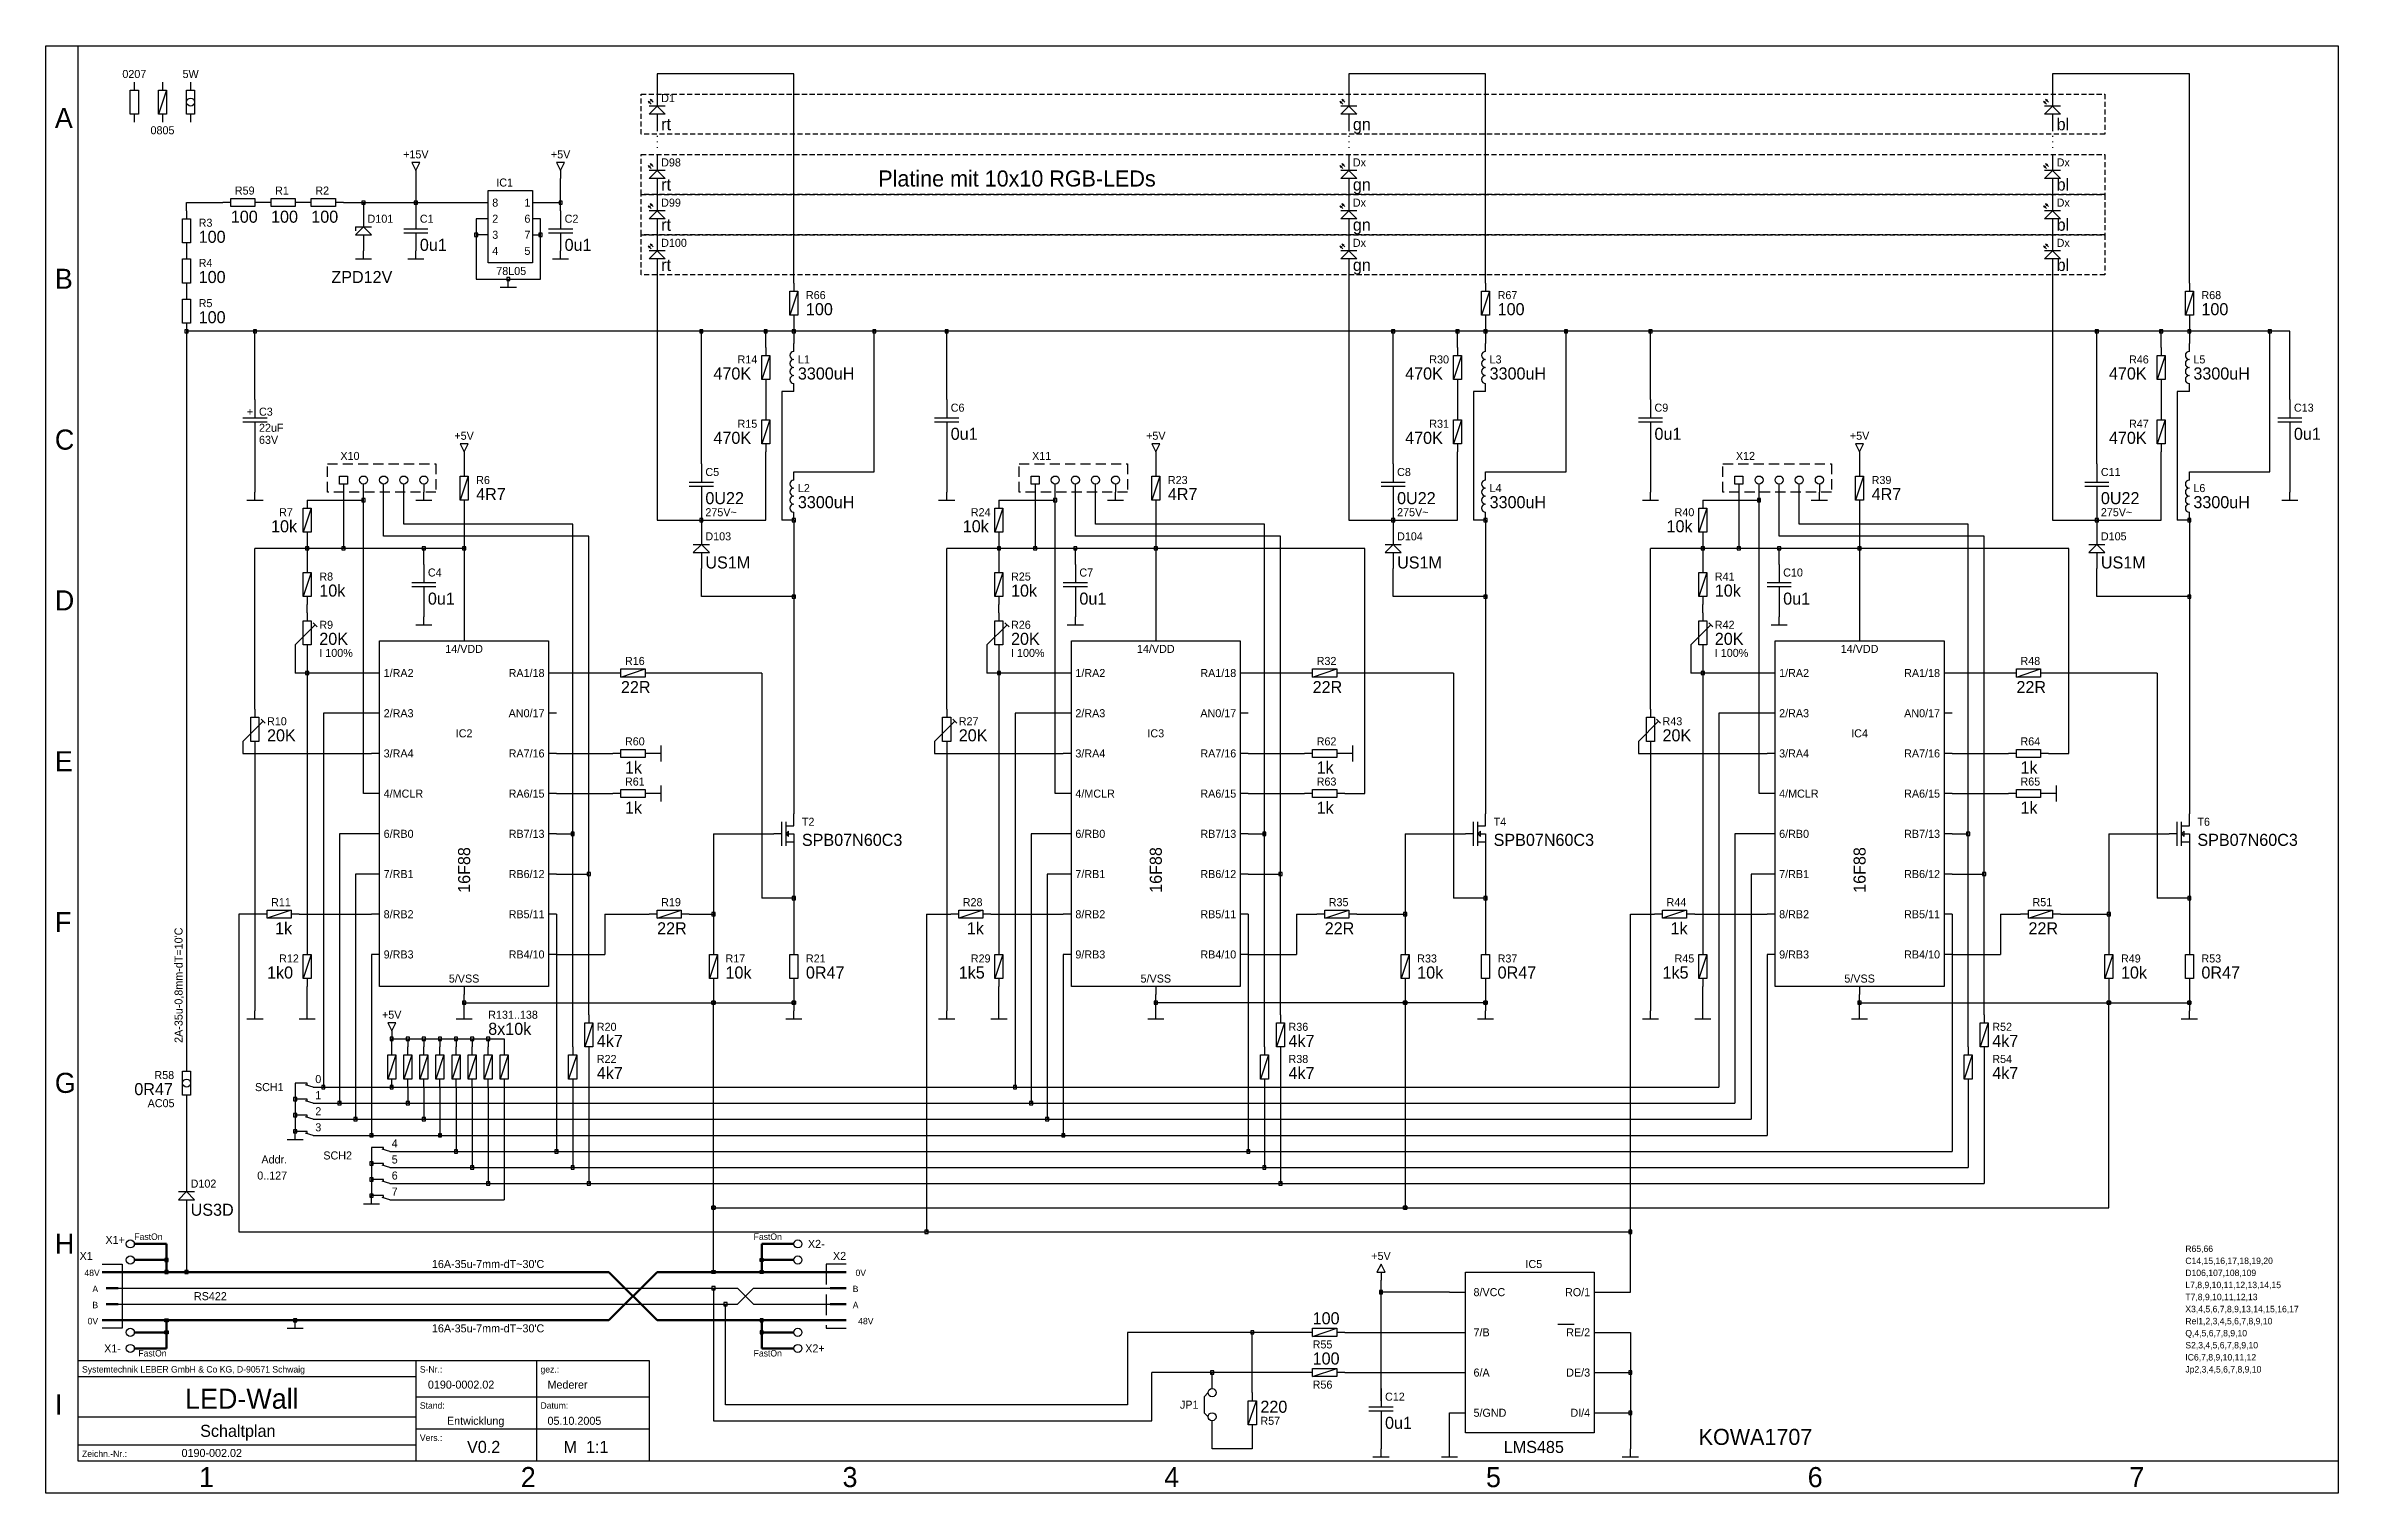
# Model space of a CAD drawing. Extents: x 100 to 385, y 110 to 290.
import ezdxf
from ezdxf.enums import TextEntityAlignment as Align

# ---------------------------------------------------------------- set-up
doc = ezdxf.new("R2010")
doc.units = 0
doc.header["$LTSCALE"] = 0.2
for name, pattern in [('ACAD_ISO07W100', [3.5, 0.5, -3]), ('SOLID', [0]), ('STRICHLINIE', [19.05, 12.7, -6.35]), ('VERDECKT', [9.525, 6.35, -3.175]), ('VERDECKT2', [4.7625, 3.175, -1.5875])]:
    doc.linetypes.add(name, pattern=pattern)
doc.layers.get('0').update_dxf_attribs({"linetype": 'CONTINUOUS'})
for name, color, linetype in [('_LAYER_1', 7, 'SOLID'), ('RAHMEN', 5, 'CONTINUOUS'), ('Schaltplan', 7, 'CONTINUOUS'), ('ZEICHNUNG', 7, 'CONTINUOUS')]:
    doc.layers.add(name, color=color, linetype=linetype)

msp = doc.modelspace()

# ---------------------------------------------------------------- texts
at = {"layer": 'Schaltplan'}
for s, p in [('0207', (111, 286)), ('5W', (118, 286)), ('0805', (114.5, 279))]:
    msp.add_text(s, height=1, dxfattribs=at).set_placement(p, align=Align.CENTER)
for s, height, p in [('Platine mit 10x10 RGB-LEDs', 2, (203.5, 272.5)), ('8', 1, (155.5, 270)), ('IC1', 1, (156, 272.5)), ('1', 1, (159.5, 270)), ('2', 1, (155.5, 268)), ('6', 1, (159.5, 268)), ('3', 1, (155.5, 266)), ('7', 1, (159.5, 266)), ('4', 1, (155.5, 264)), ('78L05', 1, (156, 261.5)), ('5', 1, (159.5, 264)), ('SCH1', 1, (126, 160)), ('0', 1, (133.5, 161)), ('1', 1, (133.5, 159)), ('2', 1, (133.5, 157)), ('3', 1, (133.5, 155)), ('4', 1, (143, 153)), ('SCH2', 1, (134.5, 151.5)), ('5', 1, (143, 151)), ('6', 1, (143, 149)), ('7', 1, (143, 147)), ('FastOn', 0.8, (111, 141.5)), ('FastOn', 0.8, (188, 141.5)), ('R65,66', 0.8, (366, 140)), ("16A-35u-7mm-dT~30'C", 1, (148, 138)), ('C14,15,16,17,18,19,20', 0.8, (366, 138.5)), ('D106,107,108,109', 0.8, (366, 137)), ('T7,8,9,10,11,12,13', 0.8, (366, 134)), ('L7,8,9,10,11,12,13,14,15', 0.8, (366, 135.5)), ('X3,4,5,6,7,8,9,13,14,15,16,17', 0.8, (366, 132.5)), ('Rel1,2,3,4,5,6,7,8,9,10', 0.8, (366, 131)), ("16A-35u-7mm-dT~30'C", 1, (148, 130)), ('Q,4,5,6,7,8,9,10', 0.8, (366, 129.5)), ('S2,3,4,5,6,7,8,9,10', 0.8, (366, 128)), ('FastOn', 0.8, (111.5, 127)), ('FastOn', 0.8, (188, 127)), ('Jp2,3,4,5,6,7,8,9,10', 0.8, (366, 125)), ('IC6,7,8,9,10,11,12', 0.8, (366, 126.5)), ('JP1', 1, (241, 120.5)), ('KOWA1707', 2, (305.5, 116))]:
    msp.add_text(s, height=height, dxfattribs=at).set_placement(p)
for s, height, p in [('X10', 1, (139, 238.5)), ('X11', 1, (225, 238.5)), ('X12', 1, (312.5, 238.5)), ('AC05', 1, (116, 158)), ('Addr.', 1, (130, 151)), ('0..127', 1, (130, 149)), ('X1', 1, (105.83, 139)), ('X1+', 1, (109.83, 141)), ('X2-', 1, (196.83, 140.5)), ('X2', 1, (199.5, 139)), ('48V', 0.8, (106.7, 137)), ('0V', 0.8, (201.97, 137)), ('A', 0.8, (106.5, 135)), ('RS422', 1, (122.5, 134)), ('B', 0.8, (201.03, 135)), ('0V', 0.8, (106.5, 131)), ('B', 0.8, (106.5, 133)), ('A', 0.8, (201.03, 133)), ('48V', 0.8, (202.9, 131)), ('X1-', 1, (109.33, 127.5)), ('X2+', 1, (196.83, 127.5))]:
    msp.add_text(s, height=height, dxfattribs=at).set_placement(p, align=Align.RIGHT)
at = {"layer": 'Schaltplan', "linetype": 'Continuous'}
for p in [(134, 214), (220, 214), (307.5, 214)]:
    msp.add_text('I 100%', height=1, dxfattribs=at).set_placement(p)
at = {"layer": 'Schaltplan'}
msp.add_text("2A-35u-0,8mm-dT=10'C", height=1, rotation=90, dxfattribs=at).set_placement((117, 166))

# ---------------------------------------------------------------- blocks, each defined once
blk = doc.blocks.new('Schrift_N')
for p, q in [((42, 12.5), (42, 0)), ((57, 12.5), (57, 0)), ((0, 10.5), (42, 10.5)), ((42, 8), (71, 8)), ((0, 5.5), (42, 5.5)), ((42, 4), (71, 4)), ((0, 2), (42, 2))]:
    blk.add_line(p, q)
blk.add_lwpolyline([(0, 12.5), (71, 12.5), (71, 0), (0, 0)], close=True)
for s, p in [('Systemtechnik LEBER GmbH & Co KG, D-90571 Schwaig', (0.5, 11)), ('S-Nr.:', (42.5, 11)), ('gez.:', (57.5, 11)), ('Stand:', (42.5, 6.5)), ('Datum:', (57.5, 6.5)), ('Vers.:', (42.5, 2.5)), ('Zeichn.-Nr.:', (0.5, 0.5))]:
    blk.add_text(s, height=0.8).set_placement(p)
for tag, height, p in [('PROJEKT', 2.5, (20.5, 6.5)), ('BEZEICHNUNG', 1.5, (20, 3))]:
    blk.add_attdef(tag, text='', height=height).set_placement(p, align=Align.CENTER)
for tag, p, height in [('SACHNUMMER', (46, 9), 1), ('BEARBEITER', (58.5, 9), 1), ('STAND', (46, 4.5), 1), ('DATUM', (58.5, 4.5), 1), ('ZEICHNG.-NR', (13, 0.5), 1), ('VERS', (48.5, 1), 1.5), ('MASST', (60.5, 1), 1.5)]:
    blk.add_attdef(tag, p, '', height=height)
blk = doc.blocks.new('RAHMEN4Q')
at = {"layer": 'RAHMEN'}
for p, q in [((0, 180), (285, 180)), ((0, 0), (0, 180)), ((4, 4), (4, 180)), ((285, 180), (285, 0)), ((285, 4), (4, 4)), ((285, 0), (0, 0))]:
    blk.add_line(p, q, dxfattribs=at)
for s, p in [('A', (1.12, 169.78)), ('B', (1.12, 149.78)), ('C', (1.12, 129.78)), ('D', (1.12, 109.78)), ('E', (1.12, 89.78)), ('F', (1.12, 69.78)), ('G', (1.12, 49.78)), ('H', (1.12, 29.78)), ('I', (1.12, 9.78)), ('1', (19.05, 0.75)), ('2', (59.05, 0.75)), ('3', (99.05, 0.75)), ('4', (139.05, 0.75)), ('5', (179.05, 0.75)), ('6', (219.05, 0.75)), ('7', (259.05, 0.75))]:
    blk.add_text(s, height=2.5, dxfattribs=at).set_placement(p)
blk = doc.blocks.new('ZD_oben')
for p, q in [((-1, 0.5), (1, 0.5)), ((-1, 0.5), (-1, 0)), ((0, 0.5), (-1, -0.5)), ((0, 2.5), (0, 0.5)), ((1, -0.5), (0, 0.5)), ((-1, -0.5), (1, -0.5)), ((0, -0.5), (0, -2.5))]:
    blk.add_line(p, q)
for tag, p, height in [('D', (0.5, 1), 1), ('TYP', (0.5, -2.5), 1.5)]:
    blk.add_attdef(tag, p, '', height=height)
blk = doc.blocks.new('GND')
at = {"layer": '_LAYER_1'}
blk.add_line((0, -1), (0, 0), dxfattribs=at)
at = {"layer": '_LAYER_1', "lineweight": 30}
blk.add_line((-1, -1), (1, -1), dxfattribs=at)
blk = doc.blocks.new('LED_oben')
for p, q in [((0, 0), (0, -2)), ((-0.75, -1.75), (-1.12, -1.38)), ((-1.12, -1.38), (-0.88, -1.5)), ((-1.12, -1.38), (-1, -1.62)), ((-1, -3), (0, -2)), ((1, -2), (-1, -2)), ((-0.88, -1.12), (-0.62, -1.25)), ((-0.88, -1.12), (-0.75, -1.38)), ((-0.5, -1.5), (-0.88, -1.12)), ((0, -2), (1, -3)), ((1, -3), (-1, -3)), ((0, -3), (0, -5))]:
    blk.add_line(p, q)
for tag, p, height in [('POS', (0.5, -1.5), 1), ('WERT', (0.5, -5), 1.5)]:
    blk.add_attdef(tag, p, '', height=height)
blk = doc.blocks.new('C_SENKRECHT')
at = {"layer": 'ZEICHNUNG'}
for p, q in [((0, 5), (0, 2.75)), ((-1.5, 2.75), (1.5, 2.75)), ((-1.5, 2.25), (1.5, 2.25)), ((0, 2.25), (0, 0))]:
    blk.add_line(p, q, dxfattribs=at)
for tag, p, height in [('+', (-1, 3), 1), ('C', (0.5, 3.5), 1), ('100N', (0.5, 0), 1.5)]:
    blk.add_attdef(tag, p, '', height=height, dxfattribs=at)
blk = doc.blocks.new('VERBINDUNG')
at = {"layer": 'ZEICHNUNG'}
for p, q in [((0.2, 0.2), (-0.2, 0.2)), ((-0.2, 0.2), (-0.2, -0.2)), ((0.2, -0.2), (0.2, 0.2)), ((-0.2, -0.2), (0.2, -0.2))]:
    blk.add_line(p, q, dxfattribs=at)
blk = doc.blocks.new('U-plus')
for p, q in [((-0.5, 2), (0, 1)), ((0.5, 2), (-0.5, 2)), ((0, 1), (0.5, 2)), ((0, 1), (0, 0))]:
    blk.add_line(p, q)
blk.add_attdef('U', text='', height=1).set_placement((0, 3), align=Align.MIDDLE)
blk = doc.blocks.new('R_SENKRECHT')
at = {"layer": 'ZEICHNUNG'}
for p, q in [((0, 5), (0, 4)), ((0, 1), (0, 0))]:
    blk.add_line(p, q, dxfattribs=at)
blk.add_lwpolyline([(-0.5, 1), (-0.5, 4), (0.5, 4), (0.5, 1)], close=True, dxfattribs=at)
for tag, p, height in [('1K0', (1, 2.5), 1.5), ('RX', (1, 1), 1)]:
    blk.add_attdef(tag, p, '', height=height, dxfattribs=at)
blk = doc.blocks.new('16F818')
for p, q in [((11.5, 5), (11.5, 4)), ((1, 0), (0, 0)), ((23, 0), (22, 0)), ((1, -5), (0, -5)), ((23, -5), (22, -5)), ((1, -10), (0, -10)), ((23, -10), (22, -10)), ((1, -15), (0, -15)), ((23, -15), (22, -15)), ((1, -20), (0, -20)), ((23, -20), (22, -20)), ((1, -25), (0, -25)), ((23, -25), (22, -25)), ((1, -30), (0, -30)), ((23, -30), (22, -30)), ((1, -35), (0, -35)), ((23, -35), (22, -35)), ((11.5, -39), (11.5, -40))]:
    blk.add_line(p, q)
at = {"lineweight": 30}
blk.add_lwpolyline([(1, 4), (22, 4), (22, -39), (1, -39)], close=True, dxfattribs=at)
for tag, p in [('P14', (11.5, 2.5)), ('P5', (11.5, -38.5))]:
    blk.add_attdef(tag, text='', height=1).set_placement(p, align=Align.CENTER)
for tag, p in [('P1', (1.5, -0.5)), ('P2', (1.5, -5.5)), ('P3', (1.5, -10.5)), ('P4', (1.5, -15.5)), ('P6', (1.5, -20.5)), ('P7', (1.5, -25.5)), ('P8', (1.5, -30.5)), ('P9', (1.5, -35.5))]:
    blk.add_attdef(tag, p, '', height=1)
for tag, p in [('P18', (21.5, -0.5)), ('P17', (21.5, -5.5)), ('P16', (21.5, -10.5)), ('P15', (21.5, -15.5)), ('P13', (21.5, -20.5)), ('P12', (21.5, -25.5)), ('P11', (21.5, -30.5)), ('P10', (21.5, -35.5))]:
    blk.add_attdef(tag, text='', height=1).set_placement(p, align=Align.RIGHT)
blk.add_attdef('POS', text='', height=1).set_placement((11.5, -7.5), align=Align.MIDDLE)
blk.add_attdef('WERT', text='', height=1.5, rotation=90).set_placement((11.5, -24.5), align=Align.MIDDLE)
blk = doc.blocks.new('R_WAAGRECHT')
at = {"layer": 'ZEICHNUNG'}
for p, q in [((-4, 0), (-5, 0)), ((-4, -0.5), (-4, 0.5)), ((-4, 0.5), (-1, 0.5)), ((-1, 0.5), (-1, -0.5)), ((0, 0), (-1, 0)), ((-1, -0.5), (-4, -0.5))]:
    blk.add_line(p, q, dxfattribs=at)
for tag, p, height in [('1K0', (-4, 1), 1.5), ('RX', (-4, -2), 1)]:
    blk.add_attdef(tag, p, '', height=height, dxfattribs=at)
blk = doc.blocks.new('FET')
for p, q in [((1, 0), (0, 0)), ((1, -1.5), (1, 1.5)), ((1.5, 1), (2.5, 1)), ((1.85, 0.35), (1.5, 0)), ((1.5, 0), (2.5, 0)), ((1.5, 0), (1.85, -0.35)), ((1.85, -0.35), (1.85, 0.35))]:
    blk.add_line(p, q)
at = {"layer": 'Schaltplan'}
for p, q in [((1.5, 1.5), (1.5, -1.5)), ((2.5, 1), (2.5, 2.5)), ((2.5, 0), (2.5, -2.5)), ((1.5, -1), (2.5, -1))]:
    blk.add_line(p, q, dxfattribs=at)
for tag, p, height in [('TX', (3.5, 1), 1), ('TYP', (3.5, -1.5), 1.5)]:
    blk.add_attdef(tag, p, '', height=height)
blk = doc.blocks.new('D_oben')
for p, q in [((-1, 0.5), (1, 0.5)), ((0, 0.5), (-1, -0.5)), ((0, 2.5), (0, 0.5)), ((1, -0.5), (0, 0.5)), ((-1, -0.5), (1, -0.5)), ((0, -0.5), (0, -2.5))]:
    blk.add_line(p, q)
for tag, p, height in [('D', (0.5, 1), 1), ('TYP', (0.5, -2.5), 1.5)]:
    blk.add_attdef(tag, p, '', height=height)
blk = doc.blocks.new('MCP41XXX')
for p, q in [((-20, 0), (-18, 0)), ((-2, 0), (0, 0)), ((-20, -5), (-18, -5)), ((-2, -5), (0, -5)), ((-20, -10), (-18, -10)), ((-2, -10), (0, -10)), ((-20, -15), (-18, -15)), ((-2, -15), (0, -15))]:
    blk.add_line(p, q)
at = {"lineweight": 30}
blk.add_lwpolyline([(-18, 2.5), (-2, 2.5), (-2, -17.5), (-18, -17.5)], close=True, dxfattribs=at)
for tag, height, p in [('Name', 1, (-9.5, 3)), ('Wert', 1.5, (-9.5, -19.5))]:
    blk.add_attdef(tag, text='', height=height).set_placement(p, align=Align.CENTER)
for tag, p in [('8', (-17, -0.5)), ('7', (-17, -5.5)), ('6', (-17, -10.5)), ('5', (-17, -15.5))]:
    blk.add_attdef(tag, p, '', height=1)
for tag, p in [('1', (-2.5, -0.5)), ('2', (-2.5, -5.5)), ('3', (-2.5, -10.5)), ('4', (-2.5, -15.5))]:
    blk.add_attdef(tag, text='', height=1).set_placement(p, align=Align.RIGHT)
blk = doc.blocks.new('+U')
for p, q in [((0, 2), (-0.5, 1)), ((-0.5, 1), (0.5, 1)), ((0.5, 1), (0, 2)), ((0, 1), (0, 0))]:
    blk.add_line(p, q)
blk.add_attdef('U', text='', height=1).set_placement((0, 3), align=Align.MIDDLE)
blk = doc.blocks.new('SWITCH')
for p, q in [((-1.25, 0.5), (-1.5, 0.5)), ((-0.25, 0), (0, 0))]:
    blk.add_line(p, q)
at = {"lineweight": 30}
for p, q in [((-1, 0.5), (-1.25, 0.5)), ((-0.25, 0), (-1.2, 0.29)), ((-1, 0.25), (-1, 0.5))]:
    blk.add_line(p, q, dxfattribs=at)
blk = doc.blocks.new('Verbindung-dick')
at = {"lineweight": 30}
for p, q in [((-0.2, 0.2), (-0.2, -0.2)), ((0.2, 0.2), (-0.2, 0.2)), ((-0.2, 0.2), (-0.2, -0.2)), ((0.2, 0.2), (-0.2, 0.2)), ((0.2, -0.2), (0.2, 0.2)), ((0.2, -0.2), (0.2, 0.2)), ((-0.2, -0.2), (0.2, -0.2)), ((-0.2, -0.2), (0.2, -0.2))]:
    blk.add_line(p, q, dxfattribs=at)
blk = doc.blocks.new('DROSSEL-vertikal')
at = {"linetype": 'Continuous'}
for p, q in [((0, -1), (0, 0)), ((0, -6), (0, -5))]:
    blk.add_line(p, q, dxfattribs=at)
for centre in [(0, -1.5), (0, -2.5), (0, -3.5), (0, -4.5)]:
    blk.add_arc(centre, 0.5, 90, 270, dxfattribs=at)
for tag, p, height in [('POS', (0.5, -2.5), 1), ('WERT', (0.5, -4.5), 1.5)]:
    blk.add_attdef(tag, p, '', height=height)
blk = doc.blocks.new('ELKO')
at = {"layer": 'ZEICHNUNG'}
for p, q in [((0, 5), (0, 2.75)), ((-1.5, 2.75), (1.5, 2.75)), ((-1.5, 2.25), (1.5, 2.25)), ((0, 2.25), (0, 0))]:
    blk.add_line(p, q, dxfattribs=at)
for tag, p in [('+', (-1, 3)), ('C', (0.5, 3)), ('100N', (0.5, 1)), ('U', (0.5, -0.5))]:
    blk.add_attdef(tag, p, '', height=1, dxfattribs=at)

# ---------------------------------------------------------------- linework, layer by layer
at = {"layer": 'Schaltplan'}
for p, q in [((176, 286.5), (176, 284.5)), ((193, 286.5), (176, 286.5)), ((193, 260.5), (193, 286.5)), ((262, 286.5), (262, 284.5)), ((279, 286.5), (262, 286.5)), ((279, 260.5), (279, 286.5)), ((349.5, 286.5), (349.5, 284.5)), ((366.5, 286.5), (349.5, 286.5)), ((366.5, 260.5), (366.5, 286.5)), ((115, 284.5), (114, 281.5)), ((146, 273.5), (146, 269.5)), ((164, 269.5), (164, 273.5)), ((117.5, 269.5), (117.5, 270.5)), ((117.5, 270.5), (122, 270.5)), ((137, 270.5), (155, 270.5)), ((139.5, 270.5), (139.5, 269.5)), ((155, 268.5), (153.5, 268.5)), ((153.5, 268.5), (153.5, 261)), ((160.5, 270.5), (164, 270.5)), ((161.5, 268.5), (160.5, 268.5)), ((161.5, 261), (161.5, 268.5)), ((155, 266.5), (153.5, 266.5)), ((160.5, 266.5), (161.5, 266.5)), ((153.5, 261), (161.5, 261)), ((176, 261.5), (176, 258.5)), ((193.5, 259.5), (192.5, 256.5)), ((262, 261.5), (262, 258.5)), ((279.5, 259.5), (278.5, 256.5)), ((349.5, 261.5), (349.5, 255.5)), ((367, 259.5), (366, 256.5)), ((176, 259), (176, 231)), ((262, 259), (262, 231)), ((349.5, 256.5), (349.5, 231)), ((126, 246), (126, 254.5)), ((181.5, 238), (181.5, 254.5)), ((189.5, 252.5), (189.5, 254.5)), ((193, 255.5), (193, 253)), ((203, 237), (203, 254.5)), ((212, 246), (212, 254.5)), ((267.5, 238), (267.5, 254.5)), ((275.5, 252.5), (275.5, 254.5)), ((279, 255.5), (279, 253)), ((289, 237), (289, 254.5)), ((299.5, 246), (299.5, 254.5)), ((355, 238), (355, 254.5)), ((363, 252.5), (363, 254.5)), ((366.5, 255.5), (366.5, 253)), ((376.5, 237), (376.5, 254.5)), ((379, 246), (379, 254.5)), ((190, 251.5), (189, 248.5)), ((276, 251.5), (275, 248.5)), ((363.5, 251.5), (362.5, 248.5)), ((189.5, 247.5), (189.5, 244.5)), ((191.5, 247), (191.5, 231)), ((193, 247), (191.5, 247)), ((275.5, 247.5), (275.5, 244.5)), ((277.5, 247), (277.5, 231)), ((279, 247), (277.5, 247)), ((363, 247.5), (363, 244.5)), ((365, 247), (365, 231)), ((366.5, 247), (365, 247)), ((190, 243.5), (189, 240.5)), ((276, 243.5), (275, 240.5)), ((363.5, 243.5), (362.5, 240.5)), ((126, 241), (126, 234.5)), ((189.5, 231), (189.5, 239.5)), ((212, 241), (212, 234.5)), ((275.5, 231), (275.5, 239.5)), ((299.5, 241), (299.5, 234.5)), ((363, 231), (363, 239.5)), ((379, 241), (379, 234.5)), ((152, 238.5), (152, 237.5)), ((193, 237), (203, 237)), ((238, 238.5), (238, 237.5)), ((279, 237), (289, 237)), ((325.5, 238.5), (325.5, 237.5)), ((366.5, 237), (376.5, 237)), ((137, 235.5), (137, 227.5)), ((139.5, 197), (139.5, 235.5)), ((142, 229), (142, 235.5)), ((144.5, 230.5), (144.5, 235.5)), ((147, 235.5), (147, 234.5)), ((152.5, 236.5), (151.5, 233.5)), ((223, 235.5), (223, 227.5)), ((225.5, 197), (225.5, 235.5)), ((228, 229), (228, 235.5)), ((230.5, 230.5), (230.5, 235.5)), ((233, 235.5), (233, 234.5)), ((238.5, 236.5), (237.5, 233.5)), ((310.5, 235.5), (310.5, 227.5)), ((313, 197), (313, 235.5)), ((315.5, 229), (315.5, 235.5)), ((318, 230.5), (318, 235.5)), ((320.5, 235.5), (320.5, 234.5)), ((326, 236.5), (325, 233.5)), ((133, 232.5), (132, 229.5)), ((132.5, 233.5), (139.5, 233.5)), ((152, 232.5), (152, 217)), ((176, 231), (189.5, 231)), ((181.5, 233), (181.5, 230)), ((193, 231), (191.5, 231)), ((193, 231), (193, 194.5)), ((219, 232.5), (218, 229.5)), ((218.5, 233.5), (225.5, 233.5)), ((238, 232.5), (238, 217)), ((262, 231), (275.5, 231)), ((267.5, 233), (267.5, 230)), ((279, 231), (277.5, 231)), ((279, 231), (279, 194.5)), ((306.5, 232.5), (305.5, 229.5)), ((306, 233.5), (313, 233.5)), ((325.5, 232.5), (325.5, 217)), ((349.5, 231), (363, 231)), ((355, 233), (355, 230)), ((366.5, 231), (365, 231)), ((366.5, 231), (366.5, 194.5)), ((132.5, 228.5), (132.5, 225.5)), ((167.5, 229), (142, 229)), ((165.5, 230.5), (144.5, 230.5)), ((165.5, 165.5), (165.5, 230.5)), ((167.5, 169.5), (167.5, 229)), ((218.5, 228.5), (218.5, 225.5)), ((253.5, 229), (228, 229)), ((251.5, 230.5), (230.5, 230.5)), ((251.5, 165.5), (251.5, 230.5)), ((253.5, 169.5), (253.5, 229)), ((306, 228.5), (306, 225.5)), ((341, 229), (315.5, 229)), ((339, 230.5), (318, 230.5)), ((339, 165.5), (339, 230.5)), ((341, 169.5), (341, 229)), ((152, 227.5), (126, 227.5)), ((126, 207.5), (126, 227.5)), ((147, 225.5), (147, 227.5)), ((238, 227.5), (212, 227.5)), ((212, 207.5), (212, 227.5)), ((228, 225.5), (228, 227.5)), ((264, 227.5), (238, 227.5)), ((264, 197), (264, 227.5)), ((325.5, 227.5), (299.5, 227.5)), ((299.5, 207.5), (299.5, 227.5)), ((315.5, 225.5), (315.5, 227.5)), ((351.5, 227.5), (325.5, 227.5)), ((351.5, 202), (351.5, 227.5)), ((133, 224.5), (132, 221.5)), ((181.5, 221.5), (181.5, 225)), ((219, 224.5), (218, 221.5)), ((267.5, 221.5), (267.5, 225)), ((306.5, 224.5), (305.5, 221.5)), ((355, 221.5), (355, 225)), ((132.5, 219.5), (132.5, 220.5)), ((147, 220.5), (147, 219)), ((193, 221.5), (181.5, 221.5)), ((218.5, 219.5), (218.5, 220.5)), ((228, 220.5), (228, 219)), ((279, 221.5), (267.5, 221.5)), ((306, 219.5), (306, 220.5)), ((315.5, 220.5), (315.5, 219)), ((366.5, 221.5), (355, 221.5)), ((133.5, 218), (131, 215.5)), ((133.25, 218.25), (133.75, 217.75)), ((219.5, 218), (217, 215.5)), ((219.25, 218.25), (219.75, 217.75)), ((307, 218), (304.5, 215.5)), ((306.75, 218.25), (307.25, 217.75)), ((131, 215.5), (131, 212)), ((132.5, 214.5), (132.5, 178)), ((217, 215.5), (217, 212)), ((218.5, 214.5), (218.5, 178)), ((304.5, 215.5), (304.5, 212)), ((306, 214.5), (306, 178)), ((140.5, 212), (131, 212)), ((170.5, 212), (163.5, 212)), ((171.5, 211.5), (174.5, 212.5)), ((189, 212), (175.5, 212)), ((189, 212), (189, 184)), ((226.5, 212), (217, 212)), ((256.5, 212), (249.5, 212)), ((257.5, 211.5), (260.5, 212.5)), ((275, 212), (261.5, 212)), ((275, 212), (275, 184)), ((314, 212), (304.5, 212)), ((344, 212), (337, 212)), ((345, 211.5), (348, 212.5)), ((362.5, 212), (349, 212)), ((362.5, 212), (362.5, 184)), ((127, 206), (124.5, 203.5)), ((126.75, 206.25), (127.25, 205.75)), ((134.5, 207), (134.5, 160.5)), ((140.5, 207), (134.5, 207)), ((213, 206), (210.5, 203.5)), ((212.75, 206.25), (213.25, 205.75)), ((220.5, 207), (220.5, 160.5)), ((226.5, 207), (220.5, 207)), ((300.5, 206), (298, 203.5)), ((300.25, 206.25), (300.75, 205.75)), ((308, 207), (308, 160.5)), ((314, 207), (308, 207)), ((124.5, 203.5), (124.5, 202)), ((126, 202.5), (126, 170)), ((210.5, 203.5), (210.5, 202)), ((212, 202.5), (212, 170)), ((298, 203.5), (298, 202)), ((299.5, 202.5), (299.5, 170)), ((124.5, 202), (140.5, 202)), ((163.5, 202), (170.5, 202)), ((210.5, 202), (226.5, 202)), ((249.5, 202), (256.5, 202)), ((298, 202), (314, 202)), ((337, 202), (344, 202)), ((349, 202), (351.5, 202)), ((140.5, 197), (139.5, 197)), ((163.5, 197), (170.5, 197)), ((226.5, 197), (225.5, 197)), ((249.5, 197), (256.5, 197)), ((261.5, 197), (264, 197)), ((314, 197), (313, 197)), ((337, 197), (344, 197)), ((136.5, 192), (136.5, 158.5)), ((140.5, 192), (136.5, 192)), ((163.5, 192), (165.5, 192)), ((183, 192), (183, 178)), ((183, 192), (190.5, 192)), ((222.5, 192), (222.5, 158.5)), ((226.5, 192), (222.5, 192)), ((249.5, 192), (251.5, 192)), ((269, 192), (269, 178)), ((269, 192), (276.5, 192)), ((310, 192), (310, 158.5)), ((314, 192), (310, 192)), ((337, 192), (339, 192)), ((356.5, 192), (356.5, 178)), ((356.5, 192), (364, 192)), ((193, 189.5), (193, 178)), ((279, 189.5), (279, 178)), ((366.5, 189.5), (366.5, 178)), ((138.5, 187), (138.5, 156.5)), ((140.5, 187), (138.5, 187)), ((163.5, 187), (167.5, 187)), ((224.5, 187), (224.5, 156.5)), ((226.5, 187), (224.5, 187)), ((249.5, 187), (253.5, 187)), ((312, 187), (312, 156.5)), ((314, 187), (312, 187)), ((337, 187), (341, 187)), ((130.5, 182.5), (127.5, 181.5)), ((176, 181.5), (179, 182.5)), ((193, 184), (189, 184)), ((216.5, 182.5), (213.5, 181.5)), ((259, 181.5), (262, 182.5)), ((279, 184), (275, 184)), ((304, 182.5), (301, 181.5)), ((346.5, 181.5), (349.5, 182.5)), ((366.5, 184), (362.5, 184)), ((126.5, 182), (124, 182)), ((124, 182), (124, 142.5)), ((131.5, 182), (140.5, 182)), ((163.5, 182), (163.5, 152.5)), ((169.5, 182), (175, 182)), ((169.5, 182), (169.5, 177)), ((180, 182), (183, 182)), ((209.5, 182), (209.5, 142.5)), ((209.5, 182), (212.5, 182)), ((217.5, 182), (226.5, 182)), ((249.5, 182), (249.5, 152.5)), ((255.5, 182), (255.5, 177)), ((255.5, 182), (258, 182)), ((263, 182), (269, 182)), ((297, 135), (297, 182)), ((297, 182), (300, 182)), ((305, 182), (314, 182)), ((337, 182), (337, 152.5)), ((343, 182), (343, 177)), ((343, 182), (345.5, 182)), ((350.5, 182), (356.5, 182)), ((133, 177), (132, 174)), ((140.5, 177), (140.5, 154.5)), ((163.5, 177), (169.5, 177)), ((183.5, 177), (182.5, 174)), ((219, 177), (218, 174)), ((226.5, 177), (226.5, 154.5)), ((249.5, 177), (255.5, 177)), ((269.5, 177), (268.5, 174)), ((306.5, 177), (305.5, 174)), ((314, 177), (314, 154.5)), ((337, 177), (343, 177)), ((357, 177), (356, 174)), ((132.5, 170), (132.5, 173)), ((152, 170), (152, 172)), ((152, 171), (183, 171)), ((183, 173), (183, 171)), ((193, 173), (193, 170)), ((218.5, 170), (218.5, 173)), ((238, 170), (238, 172)), ((269, 171), (238, 171)), ((269, 173), (269, 171)), ((279, 173), (279, 170)), ((306, 170), (306, 173)), ((325.5, 170), (325.5, 172)), ((325.5, 171), (356.5, 171)), ((356.5, 173), (356.5, 171)), ((366.5, 173), (366.5, 170)), ((168, 168.5), (167, 165.5)), ((254, 168.5), (253, 165.5)), ((341.5, 168.5), (340.5, 165.5)), ((143, 165.5), (143, 166.5)), ((143, 166.5), (157, 166.5)), ((145, 166.5), (145, 165.5)), ((147, 166.5), (147, 165.5)), ((149, 166.5), (149, 165.5)), ((151, 166.5), (151, 165.5)), ((153, 166.5), (153, 165.5)), ((155, 166.5), (155, 165.5)), ((157, 166.5), (157, 165.5)), ((143.5, 164.5), (142.5, 161.5)), ((145.5, 164.5), (144.5, 161.5)), ((147.5, 164.5), (146.5, 161.5)), ((149.5, 164.5), (148.5, 161.5)), ((151.5, 164.5), (150.5, 161.5)), ((153.5, 164.5), (152.5, 161.5)), ((155.5, 164.5), (154.5, 161.5)), ((157.5, 164.5), (156.5, 161.5)), ((166, 164.5), (165, 161.5)), ((167.5, 164.5), (167.5, 148.5)), ((252, 164.5), (251, 161.5)), ((253.5, 164.5), (253.5, 148.5)), ((339.5, 164.5), (338.5, 161.5)), ((341, 164.5), (341, 148.5)), ((132, 161), (131, 161)), ((131, 161), (131, 155)), ((133.5, 160.5), (308, 160.5)), ((145, 160.5), (145, 158.5)), ((147, 160.5), (147, 156.5)), ((149, 160.5), (149, 154.5)), ((151, 160.5), (151, 152.5)), ((153, 160.5), (153, 150.5)), ((155, 160.5), (155, 148.5)), ((157, 160.5), (157, 146.5)), ((165.5, 160.5), (165.5, 150.5)), ((251.5, 160.5), (251.5, 150.5)), ((339, 160.5), (339, 150.5)), ((132, 159), (131, 159)), ((132, 157), (131, 157)), ((133.5, 158.5), (310, 158.5)), ((132, 155), (131, 155)), ((133.5, 156.5), (312, 156.5)), ((133.5, 154.5), (314, 154.5)), ((141.5, 153), (140.5, 153)), ((140.5, 153), (140.5, 147)), ((143, 152.5), (337, 152.5)), ((141.5, 151), (140.5, 151)), ((141.5, 149), (140.5, 149)), ((143, 150.5), (339, 150.5)), ((143, 148.5), (341, 148.5)), ((141.5, 147), (140.5, 147)), ((143, 146.5), (157, 146.5)), ((124, 142.5), (159.5, 142.5)), ((159.5, 142.5), (297, 142.5)), ((107, 138.5), (109.5, 138.5)), ((109.5, 138.5), (109.5, 130.5)), ((109, 135.5), (186, 135.5)), ((183, 135.5), (183, 119)), ((186, 135.5), (188, 133.5)), ((186, 133.5), (188, 135.5)), ((188, 135.5), (197.5, 135.5)), ((266, 121.5), (266, 136.5)), ((274.5, 135), (266, 135)), ((294.5, 135), (297, 135)), ((109, 133.5), (186, 133.5)), ((184.5, 121), (184.5, 133.5)), ((188, 133.5), (197.5, 133.5)), ((109.5, 130.5), (107, 130.5)), ((256.5, 130), (234.5, 130)), ((234.5, 130), (234.5, 121)), ((250, 122.5), (250, 130)), ((257.5, 129.5), (260.5, 130.5)), ((261.5, 130), (274.5, 130)), ((288, 131), (290, 131)), ((294.5, 130), (297, 130)), ((297, 130), (297, 115.5)), ((257.5, 124.5), (260.5, 125.5)), ((256.5, 125), (237.5, 125)), ((237.5, 119), (237.5, 125)), ((245, 123), (245, 125)), ((261.5, 125), (274.5, 125)), ((294.5, 125), (297, 125)), ((234.5, 121), (184.5, 121)), ((244.5, 122.5), (244, 122)), ((244, 122), (244, 120)), ((244, 120), (244.5, 119.5)), ((249.5, 118.5), (250.5, 121.5)), ((274.5, 115.5), (274.5, 120)), ((294.5, 120), (297, 120)), ((183, 119), (237.5, 119)), ((245, 115.5), (245, 119)), ((250, 117.5), (250, 115.5)), ((266, 118), (266, 115.5)), ((250, 115.5), (245, 115.5))]:
    msp.add_line(p, q, dxfattribs=at)
at = {"layer": 'Schaltplan', "linetype": 'ACAD_ISO07W100'}
for p, q in [((176, 279.5), (176, 277)), ((262, 279.5), (262, 277)), ((349.5, 279.5), (349.5, 277))]:
    msp.add_line(p, q, dxfattribs=at)
at = {"layer": 'Schaltplan', "lineweight": 30}
for p, q in [((379, 254.5), (117.5, 254.5)), ((117.5, 254.5), (117.5, 162.5)), ((183, 137.5), (183, 171)), ((183, 171), (193, 171)), ((279, 171), (269, 171)), ((269, 171), (269, 145.5)), ((356.5, 145.5), (356.5, 171)), ((356.5, 171), (366.5, 171)), ((117.5, 159.5), (117.5, 147.5)), ((117.5, 146.5), (117.5, 137.5)), ((183, 145.5), (356.5, 145.5))]:
    msp.add_line(p, q, dxfattribs=at)
at = {"layer": 'Schaltplan', "lineweight": 50}
for p, q in [((115, 141), (111, 141)), ((115, 137.5), (115, 141)), ((189, 137.5), (189, 141)), ((189, 141), (193, 141)), ((109, 137.5), (170, 137.5)), ((115, 139), (111, 139)), ((170, 137.5), (176, 131.5)), ((170, 131.5), (176, 137.5)), ((176, 137.5), (197.5, 137.5)), ((189, 139), (193, 139)), ((109, 131.5), (170, 131.5)), ((115, 131.5), (115, 128)), ((176, 131.5), (197.5, 131.5)), ((189, 131.5), (189, 128)), ((115, 130), (111, 130)), ((189, 130), (193, 130)), ((115, 128), (111, 128)), ((189, 128), (193, 128))]:
    msp.add_line(p, q, dxfattribs=at)
at = {"layer": 'Schaltplan', "lineweight": 80}
for p, q in [((107, 137.5), (109, 137.5)), ((197.5, 137.5), (199.5, 137.5)), ((107.5, 135.5), (109, 135.5)), ((197.5, 135.5), (199.5, 135.5)), ((107, 131.5), (109, 131.5)), ((107.5, 133.5), (109, 133.5)), ((197.5, 133.5), (199.5, 133.5)), ((197.5, 131.5), (199.5, 131.5))]:
    msp.add_line(p, q, dxfattribs=at)
at = {"layer": 'Schaltplan', "linetype": 'STRICHLINIE'}
for p, q in [((199.5, 138.5), (197, 138.5)), ((197, 138.5), (197, 130.5)), ((197, 130.5), (199.5, 130.5))]:
    msp.add_line(p, q, dxfattribs=at)
at = {"layer": 'Schaltplan', "linetype": 'VERDECKT2'}
for points in [[(174, 284), (356, 284), (356, 279), (174, 279)], [(174, 276.5), (356, 276.5), (356, 271.5), (174, 271.5)], [(174, 271.5), (356, 271.5), (356, 266.5), (174, 266.5)], [(174, 266.5), (356, 266.5), (356, 261.5), (174, 261.5)]]:
    msp.add_lwpolyline(points, close=True, dxfattribs=at)
at = {"layer": 'Schaltplan'}
for points in [[(155, 272), (160.5, 272), (160.5, 263), (155, 263)], [(136.5, 236.5), (137.5, 236.5), (137.5, 235.5), (136.5, 235.5)], [(222.5, 236.5), (223.5, 236.5), (223.5, 235.5), (222.5, 235.5)], [(310, 236.5), (311, 236.5), (311, 235.5), (310, 235.5)]]:
    msp.add_lwpolyline(points, close=True, dxfattribs=at)
at = {"layer": 'Schaltplan', "linetype": 'VERDECKT'}
for points in [[(135, 238), (148.5, 238), (148.5, 234.5), (135, 234.5)], [(221, 238), (234.5, 238), (234.5, 234.5), (221, 234.5)], [(308.5, 238), (322, 238), (322, 234.5), (308.5, 234.5)]]:
    msp.add_lwpolyline(points, close=True, dxfattribs=at)
at = {"layer": 'Schaltplan'}
for centre in [(118, 283), (139.5, 236), (142, 236), (144.5, 236), (147, 236), (225.5, 236), (228, 236), (230.5, 236), (233, 236), (313, 236), (315.5, 236), (318, 236), (320.5, 236), (117.5, 161), (110.5, 141), (193.5, 141), (110.5, 139), (193.5, 139), (110.5, 130), (110.5, 128), (193.5, 130), (193.5, 128), (245, 122.5), (245, 119.5)]:
    msp.add_circle(centre, 0.5, dxfattribs=at)

# ---------------------------------------------------------------- block references
at = {"layer": 'RAHMEN', "lineweight": 40}
msp.add_blockref('RAHMEN4Q', (100, 110), dxfattribs=at)
at = {"layer": 'RAHMEN'}
ref = msp.add_blockref('Schrift_N', (104, 114), dxfattribs=at)
ref.add_attrib('SACHNUMMER', '0190-0002.02', (147.5, 123), dxfattribs={"height": 1})
ref.add_attrib('STAND', 'Entwicklung', (149.87, 118.5), dxfattribs={"height": 1})
ref.add_attrib('PROJEKT', 'LED-Wall', dxfattribs={"height": 2.5}).set_placement((124.37, 120.5), align=Align.CENTER)
ref.add_attrib('BEZEICHNUNG', 'Schaltplan', dxfattribs={"height": 1.5}).set_placement((123.87, 117), align=Align.CENTER)
ref.add_attrib('ZEICHNG.-NR', '0190-002.02', (116.87, 114.5), dxfattribs={"height": 1})
ref.add_attrib('BEARBEITER', 'Mederer', (162.37, 123), dxfattribs={"height": 1})
ref.add_attrib('MASST', 'M  1:1', (164.37, 115), dxfattribs={"height": 1.5})
ref.add_attrib('VERS', 'V0.2', (152.37, 115), dxfattribs={"height": 1.5})
ref.add_attrib('DATUM', '05.10.2005', (162.37, 118.5), dxfattribs={"height": 1})
at = {"layer": 'Schaltplan'}
for name, p in [('R_SENKRECHT', (111, 280.5)), ('R_SENKRECHT', (114.5, 280.5)), ('R_SENKRECHT', (118, 280.5)), ('VERBINDUNG', (139.5, 270.5)), ('VERBINDUNG', (139.5, 270.5)), ('VERBINDUNG', (146, 270.5)), ('VERBINDUNG', (146, 270.5)), ('VERBINDUNG', (164, 270.5)), ('VERBINDUNG', (164, 270.5)), ('VERBINDUNG', (153.5, 266.5)), ('VERBINDUNG', (153.5, 266.5)), ('VERBINDUNG', (161.5, 266.5)), ('VERBINDUNG', (161.5, 266.5)), ('GND', (139.5, 264.5)), ('GND', (146, 264.5)), ('GND', (164, 264.5)), ('GND', (157.5, 261)), ('VERBINDUNG', (157.5, 261)), ('VERBINDUNG', (157.5, 261)), ('VERBINDUNG', (117.5, 254.5)), ('VERBINDUNG', (117.5, 254.5)), ('Verbindung-dick', (117.5, 254.5)), ('VERBINDUNG', (126, 254.5)), ('VERBINDUNG', (126, 254.5)), ('Verbindung-dick', (126, 254.5)), ('VERBINDUNG', (181.5, 254.5)), ('VERBINDUNG', (181.5, 254.5)), ('Verbindung-dick', (181.5, 254.5)), ('VERBINDUNG', (189.5, 254.5)), ('VERBINDUNG', (189.5, 254.5)), ('Verbindung-dick', (189.5, 254.5)), ('Verbindung-dick', (193, 254.5)), ('VERBINDUNG', (193, 254.5)), ('VERBINDUNG', (193, 254.5)), ('Verbindung-dick', (203, 254.5)), ('VERBINDUNG', (203, 254.5)), ('VERBINDUNG', (203, 254.5)), ('VERBINDUNG', (212, 254.5)), ('VERBINDUNG', (212, 254.5)), ('Verbindung-dick', (212, 254.5)), ('VERBINDUNG', (267.5, 254.5)), ('VERBINDUNG', (267.5, 254.5)), ('Verbindung-dick', (267.5, 254.5)), ('VERBINDUNG', (275.5, 254.5)), ('VERBINDUNG', (275.5, 254.5)), ('Verbindung-dick', (275.5, 254.5)), ('VERBINDUNG', (279, 254.5)), ('VERBINDUNG', (279, 254.5)), ('Verbindung-dick', (279, 254.5)), ('VERBINDUNG', (289, 254.5)), ('VERBINDUNG', (289, 254.5)), ('Verbindung-dick', (289, 254.5)), ('VERBINDUNG', (299.5, 254.5)), ('VERBINDUNG', (299.5, 254.5)), ('Verbindung-dick', (299.5, 254.5)), ('VERBINDUNG', (355, 254.5)), ('VERBINDUNG', (355, 254.5)), ('Verbindung-dick', (355, 254.5)), ('VERBINDUNG', (363, 254.5)), ('VERBINDUNG', (363, 254.5)), ('Verbindung-dick', (363, 254.5)), ('VERBINDUNG', (366.5, 254.5)), ('VERBINDUNG', (366.5, 254.5)), ('Verbindung-dick', (366.5, 254.5)), ('VERBINDUNG', (376.5, 254.5)), ('VERBINDUNG', (376.5, 254.5)), ('Verbindung-dick', (376.5, 254.5)), ('GND', (126, 234.5)), ('VERBINDUNG', (139.5, 233.5)), ('VERBINDUNG', (139.5, 233.5)), ('GND', (147, 234.5)), ('GND', (212, 234.5)), ('VERBINDUNG', (225.5, 233.5)), ('VERBINDUNG', (225.5, 233.5)), ('GND', (233, 234.5)), ('GND', (299.5, 234.5)), ('VERBINDUNG', (313, 233.5)), ('VERBINDUNG', (313, 233.5)), ('GND', (320.5, 234.5)), ('GND', (379, 234.5)), ('VERBINDUNG', (181.5, 231)), ('VERBINDUNG', (181.5, 231)), ('VERBINDUNG', (193, 231)), ('VERBINDUNG', (193, 231)), ('VERBINDUNG', (267.5, 231)), ('VERBINDUNG', (267.5, 231)), ('VERBINDUNG', (279, 231)), ('VERBINDUNG', (279, 231)), ('VERBINDUNG', (355, 231)), ('VERBINDUNG', (355, 231)), ('VERBINDUNG', (366.5, 231)), ('VERBINDUNG', (366.5, 231)), ('VERBINDUNG', (132.5, 227.5)), ('VERBINDUNG', (132.5, 227.5)), ('VERBINDUNG', (137, 227.5)), ('VERBINDUNG', (137, 227.5)), ('VERBINDUNG', (147, 227.5)), ('VERBINDUNG', (147, 227.5)), ('VERBINDUNG', (152, 227.5)), ('VERBINDUNG', (152, 227.5)), ('VERBINDUNG', (218.5, 227.5)), ('VERBINDUNG', (218.5, 227.5)), ('VERBINDUNG', (223, 227.5)), ('VERBINDUNG', (223, 227.5)), ('VERBINDUNG', (228, 227.5)), ('VERBINDUNG', (228, 227.5)), ('VERBINDUNG', (238, 227.5)), ('VERBINDUNG', (238, 227.5)), ('VERBINDUNG', (306, 227.5)), ('VERBINDUNG', (306, 227.5)), ('VERBINDUNG', (310.5, 227.5)), ('VERBINDUNG', (310.5, 227.5)), ('VERBINDUNG', (315.5, 227.5)), ('VERBINDUNG', (315.5, 227.5)), ('VERBINDUNG', (325.5, 227.5)), ('VERBINDUNG', (325.5, 227.5)), ('VERBINDUNG', (193, 221.5)), ('VERBINDUNG', (193, 221.5)), ('VERBINDUNG', (279, 221.5)), ('VERBINDUNG', (279, 221.5)), ('VERBINDUNG', (366.5, 221.5)), ('VERBINDUNG', (366.5, 221.5)), ('GND', (147, 219)), ('GND', (228, 219)), ('GND', (315.5, 219)), ('VERBINDUNG', (132.5, 212)), ('VERBINDUNG', (132.5, 212)), ('VERBINDUNG', (218.5, 212)), ('VERBINDUNG', (218.5, 212)), ('VERBINDUNG', (306, 212)), ('VERBINDUNG', (306, 212)), ('VERBINDUNG', (165.5, 192)), ('VERBINDUNG', (165.5, 192)), ('VERBINDUNG', (251.5, 192)), ('VERBINDUNG', (251.5, 192)), ('VERBINDUNG', (339, 192)), ('VERBINDUNG', (339, 192)), ('VERBINDUNG', (167.5, 187)), ('VERBINDUNG', (167.5, 187)), ('VERBINDUNG', (253.5, 187)), ('VERBINDUNG', (253.5, 187)), ('VERBINDUNG', (341, 187)), ('VERBINDUNG', (341, 187)), ('VERBINDUNG', (193, 184)), ('VERBINDUNG', (193, 184)), ('VERBINDUNG', (279, 184)), ('VERBINDUNG', (279, 184)), ('VERBINDUNG', (366.5, 184)), ('VERBINDUNG', (366.5, 184)), ('VERBINDUNG', (183, 182)), ('VERBINDUNG', (183, 182)), ('VERBINDUNG', (269, 182)), ('VERBINDUNG', (269, 182)), ('VERBINDUNG', (356.5, 182)), ('VERBINDUNG', (356.5, 182)), ('VERBINDUNG', (152, 171)), ('VERBINDUNG', (152, 171)), ('VERBINDUNG', (183, 171)), ('VERBINDUNG', (183, 171)), ('VERBINDUNG', (193, 171)), ('VERBINDUNG', (238, 171)), ('VERBINDUNG', (238, 171)), ('VERBINDUNG', (269, 171)), ('VERBINDUNG', (269, 171)), ('VERBINDUNG', (279, 171)), ('VERBINDUNG', (279, 171)), ('VERBINDUNG', (325.5, 171)), ('VERBINDUNG', (325.5, 171)), ('VERBINDUNG', (356.5, 171)), ('VERBINDUNG', (356.5, 171)), ('VERBINDUNG', (366.5, 171)), ('VERBINDUNG', (366.5, 171)), ('GND', (126, 170)), ('GND', (132.5, 170)), ('GND', (152, 170)), ('GND', (193, 170)), ('GND', (212, 170)), ('GND', (218.5, 170)), ('GND', (238, 170)), ('GND', (279, 170)), ('GND', (299.5, 170)), ('GND', (306, 170)), ('GND', (325.5, 170)), ('GND', (366.5, 170)), ('VERBINDUNG', (143, 166.5)), ('VERBINDUNG', (143, 166.5)), ('VERBINDUNG', (145, 166.5)), ('VERBINDUNG', (145, 166.5)), ('VERBINDUNG', (147, 166.5)), ('VERBINDUNG', (147, 166.5)), ('VERBINDUNG', (149, 166.5)), ('VERBINDUNG', (149, 166.5)), ('VERBINDUNG', (151, 166.5)), ('VERBINDUNG', (151, 166.5)), ('VERBINDUNG', (153, 166.5)), ('VERBINDUNG', (153, 166.5)), ('VERBINDUNG', (155, 166.5)), ('VERBINDUNG', (155, 166.5)), ('SWITCH', (133.5, 160.5)), ('VERBINDUNG', (134.5, 160.5)), ('VERBINDUNG', (134.5, 160.5)), ('VERBINDUNG', (143, 160.5)), ('VERBINDUNG', (143, 160.5)), ('VERBINDUNG', (220.5, 160.5)), ('VERBINDUNG', (220.5, 160.5)), ('VERBINDUNG', (131, 159)), ('VERBINDUNG', (131, 159)), ('VERBINDUNG', (131, 157)), ('VERBINDUNG', (131, 157)), ('SWITCH', (133.5, 158.5)), ('SWITCH', (133.5, 156.5)), ('VERBINDUNG', (136.5, 158.5)), ('VERBINDUNG', (136.5, 158.5)), ('VERBINDUNG', (145, 158.5)), ('VERBINDUNG', (145, 158.5)), ('VERBINDUNG', (222.5, 158.5)), ('VERBINDUNG', (222.5, 158.5)), ('GND', (131, 155)), ('VERBINDUNG', (131, 155)), ('VERBINDUNG', (131, 155)), ('SWITCH', (133.5, 154.5)), ('VERBINDUNG', (138.5, 156.5)), ('VERBINDUNG', (138.5, 156.5)), ('VERBINDUNG', (140.5, 154.5)), ('VERBINDUNG', (140.5, 154.5)), ('VERBINDUNG', (147, 156.5)), ('VERBINDUNG', (147, 156.5)), ('VERBINDUNG', (149, 154.5)), ('VERBINDUNG', (149, 154.5)), ('VERBINDUNG', (224.5, 156.5)), ('VERBINDUNG', (224.5, 156.5)), ('VERBINDUNG', (226.5, 154.5)), ('VERBINDUNG', (226.5, 154.5)), ('VERBINDUNG', (140.5, 151)), ('VERBINDUNG', (140.5, 151)), ('SWITCH', (143, 152.5)), ('VERBINDUNG', (151, 152.5)), ('VERBINDUNG', (151, 152.5)), ('VERBINDUNG', (163.5, 152.5)), ('VERBINDUNG', (163.5, 152.5)), ('VERBINDUNG', (249.5, 152.5)), ('VERBINDUNG', (249.5, 152.5)), ('VERBINDUNG', (140.5, 149)), ('VERBINDUNG', (140.5, 149)), ('SWITCH', (143, 150.5)), ('SWITCH', (143, 148.5)), ('VERBINDUNG', (153, 150.5)), ('VERBINDUNG', (153, 150.5)), ('VERBINDUNG', (155, 148.5)), ('VERBINDUNG', (155, 148.5)), ('VERBINDUNG', (165.5, 150.5)), ('VERBINDUNG', (165.5, 150.5)), ('VERBINDUNG', (167.5, 148.5)), ('VERBINDUNG', (167.5, 148.5)), ('VERBINDUNG', (251.5, 150.5)), ('VERBINDUNG', (251.5, 150.5)), ('VERBINDUNG', (253.5, 148.5)), ('VERBINDUNG', (253.5, 148.5)), ('GND', (140.5, 147)), ('VERBINDUNG', (140.5, 147)), ('VERBINDUNG', (140.5, 147)), ('SWITCH', (143, 146.5)), ('VERBINDUNG', (183, 145.5)), ('VERBINDUNG', (183, 145.5)), ('VERBINDUNG', (269, 145.5)), ('VERBINDUNG', (269, 145.5)), ('VERBINDUNG', (209.5, 142.5)), ('VERBINDUNG', (209.5, 142.5)), ('VERBINDUNG', (297, 142.5)), ('VERBINDUNG', (297, 142.5)), ('Verbindung-dick', (115, 139)), ('Verbindung-dick', (115, 137.5)), ('Verbindung-dick', (117.5, 137.5)), ('VERBINDUNG', (183, 135.5)), ('VERBINDUNG', (183, 135.5)), ('VERBINDUNG', (266, 135)), ('GND', (131, 131.5)), ('Verbindung-dick', (131, 131.5)), ('VERBINDUNG', (184.5, 133.5)), ('VERBINDUNG', (184.5, 133.5)), ('VERBINDUNG', (250, 130)), ('VERBINDUNG', (245, 125)), ('VERBINDUNG', (297, 125)), ('VERBINDUNG', (297, 120)), ('GND', (266, 115.5)), ('GND', (274.5, 115.5)), ('GND', (297, 115.5))]:
    msp.add_blockref(name, p, dxfattribs=at)
for name, p, values in [('LED_oben', (176, 284.5), {'POS': 'D1', 'WERT': 'rt'}), ('U-plus', (146, 273.5), {'U': '+15V'}), ('U-plus', (164, 273.5), {'U': '+5V'}), ('DROSSEL-vertikal', (193, 253), {'WERT': '3300uH', 'POS': 'L1'}), ('DROSSEL-vertikal', (279, 253), {'WERT': '3300uH', 'POS': 'L3'}), ('DROSSEL-vertikal', (366.5, 253), {'WERT': '3300uH', 'POS': 'L5'}), ('ELKO', (126, 241), {'U': '63V', '100N': '22uF', 'C': 'C3', '+': '+'}), ('U-plus', (152, 238.5), {'U': '+5V'}), ('U-plus', (238, 238.5), {'U': '+5V'}), ('U-plus', (325.5, 238.5), {'U': '+5V'}), ('DROSSEL-vertikal', (193, 237), {'WERT': '3300uH', 'POS': 'L2'}), ('DROSSEL-vertikal', (279, 237), {'WERT': '3300uH', 'POS': 'L4'}), ('DROSSEL-vertikal', (366.5, 237), {'WERT': '3300uH', 'POS': 'L6'}), ('D_oben', (181.5, 227.5), {'D': 'D103', 'TYP': 'US1M'}), ('D_oben', (267.5, 227.5), {'D': 'D104', 'TYP': 'US1M'}), ('D_oben', (355, 227.5), {'D': 'D105', 'TYP': 'US1M'}), ('16F818', (140.5, 212), {'P4': '4/MCLR', 'P9': '9/RB3', 'P8': '8/RB2', 'P7': '7/RB1', 'P6': '6/RB0', 'P5': '5/VSS', 'P10': 'RB4/10', 'WERT': '16F88', 'P11': 'RB5/11', 'P12': 'RB6/12', 'P13': 'RB7/13', 'P15': 'RA6/15', 'P3': '3/RA4', 'P2': '2/RA3', 'P1': '1/RA2', 'POS': 'IC2', 'P14': '14/VDD', 'P18': 'RA1/18', 'P16': 'RA7/16', 'P17': 'AN0/17'}), ('16F818', (226.5, 212), {'P4': '4/MCLR', 'P9': '9/RB3', 'P8': '8/RB2', 'P7': '7/RB1', 'P6': '6/RB0', 'P5': '5/VSS', 'P10': 'RB4/10', 'WERT': '16F88', 'P11': 'RB5/11', 'P12': 'RB6/12', 'P13': 'RB7/13', 'P15': 'RA6/15', 'P3': '3/RA4', 'P2': '2/RA3', 'P1': '1/RA2', 'POS': 'IC3', 'P14': '14/VDD', 'P18': 'RA1/18', 'P16': 'RA7/16', 'P17': 'AN0/17'}), ('16F818', (314, 212), {'P4': '4/MCLR', 'P9': '9/RB3', 'P8': '8/RB2', 'P7': '7/RB1', 'P6': '6/RB0', 'P5': '5/VSS', 'P10': 'RB4/10', 'WERT': '16F88', 'P11': 'RB5/11', 'P12': 'RB6/12', 'P13': 'RB7/13', 'P15': 'RA6/15', 'P3': '3/RA4', 'P2': '2/RA3', 'P1': '1/RA2', 'POS': 'IC4', 'P14': '14/VDD', 'P18': 'RA1/18', 'P16': 'RA7/16', 'P17': 'AN0/17'}), ('FET', (190.5, 192), {'TYP': 'SPB07N60C3', 'TX': 'T2'}), ('FET', (276.5, 192), {'TYP': 'SPB07N60C3', 'TX': 'T4'}), ('FET', (364, 192), {'TYP': 'SPB07N60C3', 'TX': 'T6'}), ('U-plus', (143, 166.5), {'U': '+5V'}), ('D_oben', (117.5, 147), {'D': 'D102', 'TYP': 'US3D'}), ('+U', (266, 136.5), {'U': '+5V'}), ('R_WAAGRECHT', (261.5, 130), {'RX': 'R55', '1K0': '100'}), ('R_WAAGRECHT', (261.5, 125), {'RX': 'R56', '1K0': '100'}), ('R_SENKRECHT', (250, 117.5), {'RX': 'R57', '1K0': '220'})]:
    msp.add_blockref(name, p, dxfattribs=at).add_auto_attribs(values)
ref = msp.add_blockref('LED_oben', (262, 284.5), dxfattribs=at)
ref.add_attrib('WERT', 'gn', (262.5, 279.5), dxfattribs={"layer": '0', "height": 1.5})
ref = msp.add_blockref('LED_oben', (349.5, 284.5), dxfattribs=at)
ref.add_attrib('WERT', 'bl', (350, 279.5), dxfattribs={"layer": '0', "height": 1.5})
ref = msp.add_blockref('LED_oben', (176, 276.5), dxfattribs=at)
ref.add_attrib('POS', 'D98', (176.5, 275), dxfattribs={"layer": '0', "height": 1})
ref.add_attrib('WERT', 'rt', (176.5, 272), dxfattribs={"layer": '0', "height": 1.5})
ref = msp.add_blockref('LED_oben', (262, 276.5), dxfattribs=at)
ref.add_attrib('POS', 'Dx', (262.5, 275), dxfattribs={"layer": '0', "height": 1})
ref.add_attrib('WERT', 'gn', (262.5, 272), dxfattribs={"layer": '0', "height": 1.5})
ref = msp.add_blockref('LED_oben', (349.5, 276.5), dxfattribs=at)
ref.add_attrib('POS', 'Dx', (350, 275), dxfattribs={"layer": '0', "height": 1})
ref.add_attrib('WERT', 'bl', (350, 272), dxfattribs={"layer": '0', "height": 1.5})
ref = msp.add_blockref('R_WAAGRECHT', (127, 270.5), dxfattribs=at)
ref.add_attrib('RX', 'R59', (123.5, 271.5), dxfattribs={"layer": 'ZEICHNUNG', "height": 1})
ref.add_attrib('1K0', '100', (123, 268), dxfattribs={"layer": 'ZEICHNUNG', "height": 1.5})
ref = msp.add_blockref('R_WAAGRECHT', (132, 270.5), dxfattribs=at)
ref.add_attrib('RX', 'R1', (128.5, 271.5), dxfattribs={"layer": 'ZEICHNUNG', "height": 1})
ref.add_attrib('1K0', '100', (128, 268), dxfattribs={"layer": 'ZEICHNUNG', "height": 1.5})
ref = msp.add_blockref('R_WAAGRECHT', (137, 270.5), dxfattribs=at)
ref.add_attrib('RX', 'R2', (133.5, 271.5), dxfattribs={"layer": 'ZEICHNUNG', "height": 1})
ref.add_attrib('1K0', '100', (133, 268), dxfattribs={"layer": 'ZEICHNUNG', "height": 1.5})
ref = msp.add_blockref('LED_oben', (176, 271.5), dxfattribs=at)
ref.add_attrib('POS', 'D99', (176.5, 270), dxfattribs={"layer": '0', "height": 1})
ref.add_attrib('WERT', 'rt', (176.5, 267), dxfattribs={"layer": '0', "height": 1.5})
ref = msp.add_blockref('LED_oben', (262, 271.5), dxfattribs=at)
ref.add_attrib('POS', 'Dx', (262.5, 270), dxfattribs={"layer": '0', "height": 1})
ref.add_attrib('WERT', 'gn', (262.5, 267), dxfattribs={"layer": '0', "height": 1.5})
ref = msp.add_blockref('LED_oben', (349.5, 271.5), dxfattribs=at)
ref.add_attrib('POS', 'Dx', (350, 270), dxfattribs={"layer": '0', "height": 1})
ref.add_attrib('WERT', 'bl', (350, 267), dxfattribs={"layer": '0', "height": 1.5})
ref = msp.add_blockref('R_SENKRECHT', (117.5, 264.5), dxfattribs=at)
ref.add_attrib('RX', 'R3', (119, 267.5), dxfattribs={"layer": 'ZEICHNUNG', "height": 1})
ref.add_attrib('1K0', '100', (119, 265.5), dxfattribs={"layer": 'ZEICHNUNG', "height": 1.5})
ref = msp.add_blockref('ZD_oben', (139.5, 267), dxfattribs=at)
ref.add_attrib('TYP', 'ZPD12V', (135.5, 260.5), dxfattribs={"layer": '0', "height": 1.5})
ref.add_attrib('D', 'D101', (140, 268), dxfattribs={"layer": '0', "height": 1})
ref = msp.add_blockref('C_SENKRECHT', (146, 264.5), dxfattribs=at)
ref.add_attrib('100N', '0u1', (146.5, 264.5), dxfattribs={"layer": 'ZEICHNUNG', "height": 1.5})
ref.add_attrib('C', 'C1', (146.5, 268), dxfattribs={"layer": 'ZEICHNUNG', "height": 1})
ref = msp.add_blockref('C_SENKRECHT', (164, 264.5), dxfattribs=at)
ref.add_attrib('100N', '0u1', (164.5, 264.5), dxfattribs={"layer": 'ZEICHNUNG', "height": 1.5})
ref.add_attrib('C', 'C2', (164.5, 268), dxfattribs={"layer": 'ZEICHNUNG', "height": 1})
ref = msp.add_blockref('LED_oben', (176, 266.5), dxfattribs=at)
ref.add_attrib('POS', 'D100', (176.5, 265), dxfattribs={"layer": '0', "height": 1})
ref.add_attrib('WERT', 'rt', (176.5, 262), dxfattribs={"layer": '0', "height": 1.5})
ref = msp.add_blockref('LED_oben', (262, 266.5), dxfattribs=at)
ref.add_attrib('POS', 'Dx', (262.5, 265), dxfattribs={"layer": '0', "height": 1})
ref.add_attrib('WERT', 'gn', (262.5, 262), dxfattribs={"layer": '0', "height": 1.5})
ref = msp.add_blockref('LED_oben', (349.5, 266.5), dxfattribs=at)
ref.add_attrib('POS', 'Dx', (350, 265), dxfattribs={"layer": '0', "height": 1})
ref.add_attrib('WERT', 'bl', (350, 262), dxfattribs={"layer": '0', "height": 1.5})
ref = msp.add_blockref('R_SENKRECHT', (117.5, 259.5), dxfattribs=at)
ref.add_attrib('RX', 'R4', (119, 262.5), dxfattribs={"layer": 'ZEICHNUNG', "height": 1})
ref.add_attrib('1K0', '100', (119, 260.5), dxfattribs={"layer": 'ZEICHNUNG', "height": 1.5})
ref = msp.add_blockref('R_SENKRECHT', (117.5, 254.5), dxfattribs=at)
ref.add_attrib('RX', 'R5', (119, 257.5), dxfattribs={"layer": 'ZEICHNUNG', "height": 1})
ref.add_attrib('1K0', '100', (119, 255.5), dxfattribs={"layer": 'ZEICHNUNG', "height": 1.5})
ref = msp.add_blockref('R_SENKRECHT', (193, 255.5), dxfattribs=at)
ref.add_attrib('RX', 'R66', (194.5, 258.5), dxfattribs={"layer": 'ZEICHNUNG', "height": 1})
ref.add_attrib('1K0', '100', (194.5, 256.5), dxfattribs={"layer": 'ZEICHNUNG', "height": 1.5})
ref = msp.add_blockref('R_SENKRECHT', (279, 255.5), dxfattribs=at)
ref.add_attrib('RX', 'R67', (280.5, 258.5), dxfattribs={"layer": 'ZEICHNUNG', "height": 1})
ref.add_attrib('1K0', '100', (280.5, 256.5), dxfattribs={"layer": 'ZEICHNUNG', "height": 1.5})
ref = msp.add_blockref('R_SENKRECHT', (366.5, 255.5), dxfattribs=at)
ref.add_attrib('RX', 'R68', (368, 258.5), dxfattribs={"layer": 'ZEICHNUNG', "height": 1})
ref.add_attrib('1K0', '100', (368, 256.5), dxfattribs={"layer": 'ZEICHNUNG', "height": 1.5})
ref = msp.add_blockref('R_SENKRECHT', (189.5, 247.5), dxfattribs=at)
ref.add_attrib('RX', 'R14', (186, 250.5), dxfattribs={"layer": 'ZEICHNUNG', "height": 1})
ref.add_attrib('1K0', '470K', (183, 248.5), dxfattribs={"layer": 'ZEICHNUNG', "height": 1.5})
ref = msp.add_blockref('R_SENKRECHT', (275.5, 247.5), dxfattribs=at)
ref.add_attrib('RX', 'R30', (272, 250.5), dxfattribs={"layer": 'ZEICHNUNG', "height": 1})
ref.add_attrib('1K0', '470K', (269, 248.5), dxfattribs={"layer": 'ZEICHNUNG', "height": 1.5})
ref = msp.add_blockref('R_SENKRECHT', (363, 247.5), dxfattribs=at)
ref.add_attrib('RX', 'R46', (359, 250.5), dxfattribs={"layer": 'ZEICHNUNG', "height": 1})
ref.add_attrib('1K0', '470K', (356.5, 248.5), dxfattribs={"layer": 'ZEICHNUNG', "height": 1.5})
ref = msp.add_blockref('C_SENKRECHT', (212, 241), dxfattribs=at)
ref.add_attrib('100N', '0u1', (212.5, 241), dxfattribs={"layer": 'ZEICHNUNG', "height": 1.5})
ref.add_attrib('C', 'C6', (212.5, 244.5), dxfattribs={"layer": 'ZEICHNUNG', "height": 1})
ref = msp.add_blockref('C_SENKRECHT', (299.5, 241), dxfattribs=at)
ref.add_attrib('100N', '0u1', (300, 241), dxfattribs={"layer": 'ZEICHNUNG', "height": 1.5})
ref.add_attrib('C', 'C9', (300, 244.5), dxfattribs={"layer": 'ZEICHNUNG', "height": 1})
ref = msp.add_blockref('C_SENKRECHT', (379, 241), dxfattribs=at)
ref.add_attrib('100N', '0u1', (379.5, 241), dxfattribs={"layer": 'ZEICHNUNG', "height": 1.5})
ref.add_attrib('C', 'C13', (379.5, 244.5), dxfattribs={"layer": 'ZEICHNUNG', "height": 1})
ref = msp.add_blockref('R_SENKRECHT', (189.5, 239.5), dxfattribs=at)
ref.add_attrib('RX', 'R15', (186, 242.5), dxfattribs={"layer": 'ZEICHNUNG', "height": 1})
ref.add_attrib('1K0', '470K', (183, 240.5), dxfattribs={"layer": 'ZEICHNUNG', "height": 1.5})
ref = msp.add_blockref('R_SENKRECHT', (275.5, 239.5), dxfattribs=at)
ref.add_attrib('RX', 'R31', (272, 242.5), dxfattribs={"layer": 'ZEICHNUNG', "height": 1})
ref.add_attrib('1K0', '470K', (269, 240.5), dxfattribs={"layer": 'ZEICHNUNG', "height": 1.5})
ref = msp.add_blockref('R_SENKRECHT', (363, 239.5), dxfattribs=at)
ref.add_attrib('RX', 'R47', (359, 242.5), dxfattribs={"layer": 'ZEICHNUNG', "height": 1})
ref.add_attrib('1K0', '470K', (356.5, 240.5), dxfattribs={"layer": 'ZEICHNUNG', "height": 1.5})
ref = msp.add_blockref('R_SENKRECHT', (152, 232.5), dxfattribs=at)
ref.add_attrib('RX', 'R6', (153.5, 235.5), dxfattribs={"layer": 'ZEICHNUNG', "height": 1})
ref.add_attrib('1K0', '4R7', (153.5, 233.5), dxfattribs={"layer": 'ZEICHNUNG', "height": 1.5})
ref = msp.add_blockref('C_SENKRECHT', (181.5, 233), dxfattribs=at)
ref.add_attrib('+', '275V~', (182, 231.5), dxfattribs={"layer": 'ZEICHNUNG', "height": 1})
ref.add_attrib('100N', '0U22', (182, 233), dxfattribs={"layer": 'ZEICHNUNG', "height": 1.5})
ref.add_attrib('C', 'C5', (182, 236.5), dxfattribs={"layer": 'ZEICHNUNG', "height": 1})
ref = msp.add_blockref('R_SENKRECHT', (238, 232.5), dxfattribs=at)
ref.add_attrib('RX', 'R23', (239.5, 235.5), dxfattribs={"layer": 'ZEICHNUNG', "height": 1})
ref.add_attrib('1K0', '4R7', (239.5, 233.5), dxfattribs={"layer": 'ZEICHNUNG', "height": 1.5})
ref = msp.add_blockref('C_SENKRECHT', (267.5, 233), dxfattribs=at)
ref.add_attrib('+', '275V~', (268, 231.5), dxfattribs={"layer": 'ZEICHNUNG', "height": 1})
ref.add_attrib('100N', '0U22', (268, 233), dxfattribs={"layer": 'ZEICHNUNG', "height": 1.5})
ref.add_attrib('C', 'C8', (268, 236.5), dxfattribs={"layer": 'ZEICHNUNG', "height": 1})
ref = msp.add_blockref('R_SENKRECHT', (325.5, 232.5), dxfattribs=at)
ref.add_attrib('RX', 'R39', (327, 235.5), dxfattribs={"layer": 'ZEICHNUNG', "height": 1})
ref.add_attrib('1K0', '4R7', (327, 233.5), dxfattribs={"layer": 'ZEICHNUNG', "height": 1.5})
ref = msp.add_blockref('C_SENKRECHT', (355, 233), dxfattribs=at)
ref.add_attrib('+', '275V~', (355.5, 231.5), dxfattribs={"layer": 'ZEICHNUNG', "height": 1})
ref.add_attrib('100N', '0U22', (355.5, 233), dxfattribs={"layer": 'ZEICHNUNG', "height": 1.5})
ref.add_attrib('C', 'C11', (355.5, 236.5), dxfattribs={"layer": 'ZEICHNUNG', "height": 1})
ref = msp.add_blockref('R_SENKRECHT', (132.5, 228.5), dxfattribs=at)
ref.add_attrib('RX', 'R7', (129, 231.5), dxfattribs={"layer": 'ZEICHNUNG', "height": 1})
ref.add_attrib('1K0', '10k', (128, 229.5), dxfattribs={"layer": 'ZEICHNUNG', "height": 1.5})
ref = msp.add_blockref('R_SENKRECHT', (218.5, 228.5), dxfattribs=at)
ref.add_attrib('RX', 'R24', (215, 231.5), dxfattribs={"layer": 'ZEICHNUNG', "height": 1})
ref.add_attrib('1K0', '10k', (214, 229.5), dxfattribs={"layer": 'ZEICHNUNG', "height": 1.5})
ref = msp.add_blockref('R_SENKRECHT', (306, 228.5), dxfattribs=at)
ref.add_attrib('RX', 'R40', (302.5, 231.5), dxfattribs={"layer": 'ZEICHNUNG', "height": 1})
ref.add_attrib('1K0', '10k', (301.5, 229.5), dxfattribs={"layer": 'ZEICHNUNG', "height": 1.5})
ref = msp.add_blockref('R_SENKRECHT', (132.5, 220.5), dxfattribs=at)
ref.add_attrib('RX', 'R8', (134, 223.5), dxfattribs={"layer": 'ZEICHNUNG', "height": 1})
ref.add_attrib('1K0', '10k', (134, 221.5), dxfattribs={"layer": 'ZEICHNUNG', "height": 1.5})
ref = msp.add_blockref('C_SENKRECHT', (147, 220.5), dxfattribs=at)
ref.add_attrib('100N', '0u1', (147.5, 220.5), dxfattribs={"layer": 'ZEICHNUNG', "height": 1.5})
ref.add_attrib('C', 'C4', (147.5, 224), dxfattribs={"layer": 'ZEICHNUNG', "height": 1})
ref = msp.add_blockref('R_SENKRECHT', (218.5, 220.5), dxfattribs=at)
ref.add_attrib('RX', 'R25', (220, 223.5), dxfattribs={"layer": 'ZEICHNUNG', "height": 1})
ref.add_attrib('1K0', '10k', (220, 221.5), dxfattribs={"layer": 'ZEICHNUNG', "height": 1.5})
ref = msp.add_blockref('C_SENKRECHT', (228, 220.5), dxfattribs=at)
ref.add_attrib('100N', '0u1', (228.5, 220.5), dxfattribs={"layer": 'ZEICHNUNG', "height": 1.5})
ref.add_attrib('C', 'C7', (228.5, 224), dxfattribs={"layer": 'ZEICHNUNG', "height": 1})
ref = msp.add_blockref('R_SENKRECHT', (306, 220.5), dxfattribs=at)
ref.add_attrib('RX', 'R41', (307.5, 223.5), dxfattribs={"layer": 'ZEICHNUNG', "height": 1})
ref.add_attrib('1K0', '10k', (307.5, 221.5), dxfattribs={"layer": 'ZEICHNUNG', "height": 1.5})
ref = msp.add_blockref('C_SENKRECHT', (315.5, 220.5), dxfattribs=at)
ref.add_attrib('100N', '0u1', (316, 220.5), dxfattribs={"layer": 'ZEICHNUNG', "height": 1.5})
ref.add_attrib('C', 'C10', (316, 224), dxfattribs={"layer": 'ZEICHNUNG', "height": 1})
ref = msp.add_blockref('R_SENKRECHT', (132.5, 214.5), dxfattribs=at)
ref.add_attrib('RX', 'R9', (134, 217.5), dxfattribs={"layer": 'ZEICHNUNG', "height": 1})
ref.add_attrib('1K0', '20K', (134, 215.5), dxfattribs={"layer": 'ZEICHNUNG', "height": 1.5})
ref = msp.add_blockref('R_SENKRECHT', (218.5, 214.5), dxfattribs=at)
ref.add_attrib('RX', 'R26', (220, 217.5), dxfattribs={"layer": 'ZEICHNUNG', "height": 1})
ref.add_attrib('1K0', '20K', (220, 215.5), dxfattribs={"layer": 'ZEICHNUNG', "height": 1.5})
ref = msp.add_blockref('R_SENKRECHT', (306, 214.5), dxfattribs=at)
ref.add_attrib('RX', 'R42', (307.5, 217.5), dxfattribs={"layer": 'ZEICHNUNG', "height": 1})
ref.add_attrib('1K0', '20K', (307.5, 215.5), dxfattribs={"layer": 'ZEICHNUNG', "height": 1.5})
ref = msp.add_blockref('R_WAAGRECHT', (175.5, 212), dxfattribs=at)
ref.add_attrib('RX', 'R16', (172, 213), dxfattribs={"layer": 'ZEICHNUNG', "height": 1})
ref.add_attrib('1K0', '22R', (171.5, 209.5), dxfattribs={"layer": 'ZEICHNUNG', "height": 1.5})
ref = msp.add_blockref('R_WAAGRECHT', (261.5, 212), dxfattribs=at)
ref.add_attrib('RX', 'R32', (258, 213), dxfattribs={"layer": 'ZEICHNUNG', "height": 1})
ref.add_attrib('1K0', '22R', (257.5, 209.5), dxfattribs={"layer": 'ZEICHNUNG', "height": 1.5})
ref = msp.add_blockref('R_WAAGRECHT', (349, 212), dxfattribs=at)
ref.add_attrib('RX', 'R48', (345.5, 213), dxfattribs={"layer": 'ZEICHNUNG', "height": 1})
ref.add_attrib('1K0', '22R', (345, 209.5), dxfattribs={"layer": 'ZEICHNUNG', "height": 1.5})
ref = msp.add_blockref('R_SENKRECHT', (126, 202.5), dxfattribs=at)
ref.add_attrib('RX', 'R10', (127.5, 205.5), dxfattribs={"layer": 'ZEICHNUNG', "height": 1})
ref.add_attrib('1K0', '20K', (127.5, 203.5), dxfattribs={"layer": 'ZEICHNUNG', "height": 1.5})
ref = msp.add_blockref('R_SENKRECHT', (212, 202.5), dxfattribs=at)
ref.add_attrib('RX', 'R27', (213.5, 205.5), dxfattribs={"layer": 'ZEICHNUNG', "height": 1})
ref.add_attrib('1K0', '20K', (213.5, 203.5), dxfattribs={"layer": 'ZEICHNUNG', "height": 1.5})
ref = msp.add_blockref('R_SENKRECHT', (299.5, 202.5), dxfattribs=at)
ref.add_attrib('RX', 'R43', (301, 205.5), dxfattribs={"layer": 'ZEICHNUNG', "height": 1})
ref.add_attrib('1K0', '20K', (301, 203.5), dxfattribs={"layer": 'ZEICHNUNG', "height": 1.5})
ref = msp.add_blockref('R_WAAGRECHT', (175.5, 202), dxfattribs=at)
ref.add_attrib('RX', 'R60', (172, 203), dxfattribs={"layer": 'ZEICHNUNG', "height": 1})
ref.add_attrib('1K0', '1k', (172, 199.5), dxfattribs={"layer": 'ZEICHNUNG', "height": 1.5})
for name, p, rotation in [('GND', (175.5, 202), 90), ('GND', (261.5, 202), 90), ('GND', (175.5, 197), 90), ('GND', (349, 197), 90), ('R_WAAGRECHT', (143, 160.5), 270), ('R_WAAGRECHT', (145, 160.5), 270), ('R_WAAGRECHT', (147, 160.5), 270), ('R_WAAGRECHT', (149, 160.5), 270), ('R_WAAGRECHT', (151, 160.5), 270), ('R_WAAGRECHT', (153, 160.5), 270), ('R_WAAGRECHT', (155, 160.5), 270), ('Verbindung-dick', (189, 131.5), 180), ('Verbindung-dick', (189, 130), 180)]:
    msp.add_blockref(name, p, dxfattribs=dict(at, rotation=rotation))
ref = msp.add_blockref('R_WAAGRECHT', (261.5, 202), dxfattribs=at)
ref.add_attrib('RX', 'R62', (258, 203), dxfattribs={"layer": 'ZEICHNUNG', "height": 1})
ref.add_attrib('1K0', '1k', (258, 199.5), dxfattribs={"layer": 'ZEICHNUNG', "height": 1.5})
ref = msp.add_blockref('R_WAAGRECHT', (349, 202), dxfattribs=at)
ref.add_attrib('RX', 'R64', (345.5, 203), dxfattribs={"layer": 'ZEICHNUNG', "height": 1})
ref.add_attrib('1K0', '1k', (345.5, 199.5), dxfattribs={"layer": 'ZEICHNUNG', "height": 1.5})
ref = msp.add_blockref('R_WAAGRECHT', (175.5, 197), dxfattribs=at)
ref.add_attrib('RX', 'R61', (172, 198), dxfattribs={"layer": 'ZEICHNUNG', "height": 1})
ref.add_attrib('1K0', '1k', (172, 194.5), dxfattribs={"layer": 'ZEICHNUNG', "height": 1.5})
ref = msp.add_blockref('R_WAAGRECHT', (261.5, 197), dxfattribs=at)
ref.add_attrib('RX', 'R63', (258, 198), dxfattribs={"layer": 'ZEICHNUNG', "height": 1})
ref.add_attrib('1K0', '1k', (258, 194.5), dxfattribs={"layer": 'ZEICHNUNG', "height": 1.5})
ref = msp.add_blockref('R_WAAGRECHT', (349, 197), dxfattribs=at)
ref.add_attrib('RX', 'R65', (345.5, 198), dxfattribs={"layer": 'ZEICHNUNG', "height": 1})
ref.add_attrib('1K0', '1k', (345.5, 194.5), dxfattribs={"layer": 'ZEICHNUNG', "height": 1.5})
ref = msp.add_blockref('R_WAAGRECHT', (131.5, 182), dxfattribs=at)
ref.add_attrib('RX', 'R11', (128, 183), dxfattribs={"layer": 'ZEICHNUNG', "height": 1})
ref.add_attrib('1K0', '1k', (128.5, 179.5), dxfattribs={"layer": 'ZEICHNUNG', "height": 1.5})
ref = msp.add_blockref('R_WAAGRECHT', (180, 182), dxfattribs=at)
ref.add_attrib('RX', 'R19', (176.5, 183), dxfattribs={"layer": 'ZEICHNUNG', "height": 1})
ref.add_attrib('1K0', '22R', (176, 179.5), dxfattribs={"layer": 'ZEICHNUNG', "height": 1.5})
ref = msp.add_blockref('R_WAAGRECHT', (217.5, 182), dxfattribs=at)
ref.add_attrib('RX', 'R28', (214, 183), dxfattribs={"layer": 'ZEICHNUNG', "height": 1})
ref.add_attrib('1K0', '1k', (214.5, 179.5), dxfattribs={"layer": 'ZEICHNUNG', "height": 1.5})
ref = msp.add_blockref('R_WAAGRECHT', (263, 182), dxfattribs=at)
ref.add_attrib('RX', 'R35', (259.5, 183), dxfattribs={"layer": 'ZEICHNUNG', "height": 1})
ref.add_attrib('1K0', '22R', (259, 179.5), dxfattribs={"layer": 'ZEICHNUNG', "height": 1.5})
ref = msp.add_blockref('R_WAAGRECHT', (305, 182), dxfattribs=at)
ref.add_attrib('RX', 'R44', (301.5, 183), dxfattribs={"layer": 'ZEICHNUNG', "height": 1})
ref.add_attrib('1K0', '1k', (302, 179.5), dxfattribs={"layer": 'ZEICHNUNG', "height": 1.5})
ref = msp.add_blockref('R_WAAGRECHT', (350.5, 182), dxfattribs=at)
ref.add_attrib('RX', 'R51', (347, 183), dxfattribs={"layer": 'ZEICHNUNG', "height": 1})
ref.add_attrib('1K0', '22R', (346.5, 179.5), dxfattribs={"layer": 'ZEICHNUNG', "height": 1.5})
ref = msp.add_blockref('R_SENKRECHT', (132.5, 173), dxfattribs=at)
ref.add_attrib('RX', 'R12', (129, 176), dxfattribs={"layer": 'ZEICHNUNG', "height": 1})
ref.add_attrib('1K0', '1k0', (127.5, 174), dxfattribs={"layer": 'ZEICHNUNG', "height": 1.5})
ref = msp.add_blockref('R_SENKRECHT', (183, 173), dxfattribs=at)
ref.add_attrib('RX', 'R17', (184.5, 176), dxfattribs={"layer": 'ZEICHNUNG', "height": 1})
ref.add_attrib('1K0', '10k', (184.5, 174), dxfattribs={"layer": 'ZEICHNUNG', "height": 1.5})
ref = msp.add_blockref('R_SENKRECHT', (193, 173), dxfattribs=at)
ref.add_attrib('RX', 'R21', (194.5, 176), dxfattribs={"layer": 'ZEICHNUNG', "height": 1})
ref.add_attrib('1K0', '0R47', (194.5, 174), dxfattribs={"layer": 'ZEICHNUNG', "height": 1.5})
ref = msp.add_blockref('R_SENKRECHT', (218.5, 173), dxfattribs=at)
ref.add_attrib('RX', 'R29', (215, 176), dxfattribs={"layer": 'ZEICHNUNG', "height": 1})
ref.add_attrib('1K0', '1k5', (213.5, 174), dxfattribs={"layer": 'ZEICHNUNG', "height": 1.5})
ref = msp.add_blockref('R_SENKRECHT', (269, 173), dxfattribs=at)
ref.add_attrib('RX', 'R33', (270.5, 176), dxfattribs={"layer": 'ZEICHNUNG', "height": 1})
ref.add_attrib('1K0', '10k', (270.5, 174), dxfattribs={"layer": 'ZEICHNUNG', "height": 1.5})
ref = msp.add_blockref('R_SENKRECHT', (279, 173), dxfattribs=at)
ref.add_attrib('RX', 'R37', (280.5, 176), dxfattribs={"layer": 'ZEICHNUNG', "height": 1})
ref.add_attrib('1K0', '0R47', (280.5, 174), dxfattribs={"layer": 'ZEICHNUNG', "height": 1.5})
ref = msp.add_blockref('R_SENKRECHT', (306, 173), dxfattribs=at)
ref.add_attrib('RX', 'R45', (302.5, 176), dxfattribs={"layer": 'ZEICHNUNG', "height": 1})
ref.add_attrib('1K0', '1k5', (301, 174), dxfattribs={"layer": 'ZEICHNUNG', "height": 1.5})
ref = msp.add_blockref('R_SENKRECHT', (356.5, 173), dxfattribs=at)
ref.add_attrib('RX', 'R49', (358, 176), dxfattribs={"layer": 'ZEICHNUNG', "height": 1})
ref.add_attrib('1K0', '10k', (358, 174), dxfattribs={"layer": 'ZEICHNUNG', "height": 1.5})
ref = msp.add_blockref('R_SENKRECHT', (366.5, 173), dxfattribs=at)
ref.add_attrib('RX', 'R53', (368, 176), dxfattribs={"layer": 'ZEICHNUNG', "height": 1})
ref.add_attrib('1K0', '0R47', (368, 174), dxfattribs={"layer": 'ZEICHNUNG', "height": 1.5})
at = {"layer": 'Schaltplan', "lineweight": 30, "xscale": -1}
for p in [(183, 171), (183, 171), (193, 171), (193, 171), (269, 171), (269, 171), (279, 171), (279, 171), (356.5, 171), (356.5, 171), (366.5, 171), (366.5, 171), (183, 145.5), (183, 145.5), (269, 145.5), (269, 145.5), (183, 137.5), (183, 137.5), (189, 139), (189, 139), (189, 137.5), (189, 137.5)]:
    msp.add_blockref('VERBINDUNG', p, dxfattribs=at)
at = {"layer": 'Schaltplan', "xscale": -1}
for p in [(183, 171), (193, 171), (269, 171), (279, 171), (356.5, 171), (366.5, 171), (183, 145.5), (269, 145.5), (183, 137.5), (189, 139), (189, 137.5)]:
    msp.add_blockref('Verbindung-dick', p, dxfattribs=at)
at = {"layer": 'Schaltplan'}
ref = msp.add_blockref('R_SENKRECHT', (157, 160.5), dxfattribs=at)
ref.add_attrib('RX', 'R131..138', (155, 169), dxfattribs={"layer": 'ZEICHNUNG', "height": 1})
ref.add_attrib('1K0', '8x10k', (155, 167), dxfattribs={"layer": 'ZEICHNUNG', "height": 1.5})
ref = msp.add_blockref('R_SENKRECHT', (167.5, 164.5), dxfattribs=at)
ref.add_attrib('RX', 'R20', (168.5, 167.5), dxfattribs={"layer": 'ZEICHNUNG', "height": 1})
ref.add_attrib('1K0', '4k7', (168.5, 165.5), dxfattribs={"layer": 'ZEICHNUNG', "height": 1.5})
ref = msp.add_blockref('R_SENKRECHT', (253.5, 164.5), dxfattribs=at)
ref.add_attrib('RX', 'R36', (254.5, 167.5), dxfattribs={"layer": 'ZEICHNUNG', "height": 1})
ref.add_attrib('1K0', '4k7', (254.5, 165.5), dxfattribs={"layer": 'ZEICHNUNG', "height": 1.5})
ref = msp.add_blockref('R_SENKRECHT', (341, 164.5), dxfattribs=at)
ref.add_attrib('RX', 'R52', (342, 167.5), dxfattribs={"layer": 'ZEICHNUNG', "height": 1})
ref.add_attrib('1K0', '4k7', (342, 165.5), dxfattribs={"layer": 'ZEICHNUNG', "height": 1.5})
ref = msp.add_blockref('R_SENKRECHT', (165.5, 160.5), dxfattribs=at)
ref.add_attrib('RX', 'R22', (168.5, 163.5), dxfattribs={"layer": 'ZEICHNUNG', "height": 1})
ref.add_attrib('1K0', '4k7', (168.5, 161.5), dxfattribs={"layer": 'ZEICHNUNG', "height": 1.5})
ref = msp.add_blockref('R_SENKRECHT', (251.5, 160.5), dxfattribs=at)
ref.add_attrib('RX', 'R38', (254.5, 163.5), dxfattribs={"layer": 'ZEICHNUNG', "height": 1})
ref.add_attrib('1K0', '4k7', (254.5, 161.5), dxfattribs={"layer": 'ZEICHNUNG', "height": 1.5})
ref = msp.add_blockref('R_SENKRECHT', (339, 160.5), dxfattribs=at)
ref.add_attrib('RX', 'R54', (342, 163.5), dxfattribs={"layer": 'ZEICHNUNG', "height": 1})
ref.add_attrib('1K0', '4k7', (342, 161.5), dxfattribs={"layer": 'ZEICHNUNG', "height": 1.5})
ref = msp.add_blockref('R_SENKRECHT', (117.5, 158.5), dxfattribs=at)
ref.add_attrib('RX', 'R58', (113.5, 161.5), dxfattribs={"layer": 'ZEICHNUNG', "height": 1})
ref.add_attrib('1K0', '0R47', (111, 159.5), dxfattribs={"layer": 'ZEICHNUNG', "height": 1.5})
at = {"layer": 'Schaltplan', "lineweight": 30}
for p in [(115, 139), (115, 139), (115, 137.5), (115, 137.5), (117.5, 137.5), (117.5, 137.5), (131, 131.5), (131, 131.5)]:
    msp.add_blockref('VERBINDUNG', p, dxfattribs=at)
at = {"layer": 'Schaltplan'}
ref = msp.add_blockref('MCP41XXX', (294.5, 135), dxfattribs=at)
ref.add_attrib('Wert', 'LMS485', dxfattribs={"layer": '0', "height": 1.5}).set_placement((285, 115), align=Align.CENTER)
ref.add_attrib('5', '5/GND', (277.5, 119.5), dxfattribs={"layer": '0', "height": 1})
ref.add_attrib('4', 'DI/4', dxfattribs={"layer": '0', "height": 1}).set_placement((292, 119.5), align=Align.RIGHT)
ref.add_attrib('6', '6/A', (277.5, 124.5), dxfattribs={"layer": '0', "height": 1})
ref.add_attrib('7', '7/B', (277.5, 129.5), dxfattribs={"layer": '0', "height": 1})
ref.add_attrib('8', '8/VCC', (277.5, 134.5), dxfattribs={"layer": '0', "height": 1})
ref.add_attrib('Name', 'IC5', dxfattribs={"layer": '0', "height": 1}).set_placement((285, 138), align=Align.CENTER)
ref.add_attrib('3', 'DE/3', dxfattribs={"layer": '0', "height": 1}).set_placement((292, 124.5), align=Align.RIGHT)
ref.add_attrib('2', 'RE/2', dxfattribs={"layer": '0', "height": 1}).set_placement((292, 129.5), align=Align.RIGHT)
ref.add_attrib('1', 'RO/1', dxfattribs={"layer": '0', "height": 1}).set_placement((292, 134.5), align=Align.RIGHT)
at = {"layer": 'Schaltplan', "lineweight": 30, "xscale": -1, "rotation": 180}
for p in [(115, 131.5), (115, 131.5), (115, 130), (115, 130)]:
    msp.add_blockref('VERBINDUNG', p, dxfattribs=at)
at = {"layer": 'Schaltplan', "xscale": -1, "rotation": 180}
for p in [(115, 131.5), (115, 130)]:
    msp.add_blockref('Verbindung-dick', p, dxfattribs=at)
at = {"layer": 'Schaltplan', "lineweight": 30, "rotation": 180}
for p in [(189, 131.5), (189, 131.5), (189, 130), (189, 130)]:
    msp.add_blockref('VERBINDUNG', p, dxfattribs=at)
at = {"layer": 'Schaltplan'}
ref = msp.add_blockref('C_SENKRECHT', (266, 118), dxfattribs=at)
ref.add_attrib('100N', '0u1', (266.5, 118), dxfattribs={"layer": 'ZEICHNUNG', "height": 1.5})
ref.add_attrib('C', 'C12', (266.5, 121.5), dxfattribs={"layer": 'ZEICHNUNG', "height": 1})

msp.set_redraw_order([(e.dxf.handle, doc.entitydb.next_handle()) for e in msp.query("TEXT MTEXT ATTDEF DIMENSION ARC_DIMENSION")])  # texts and dimensions are drawn at this point

doc.saveas('drawing.dxf')
